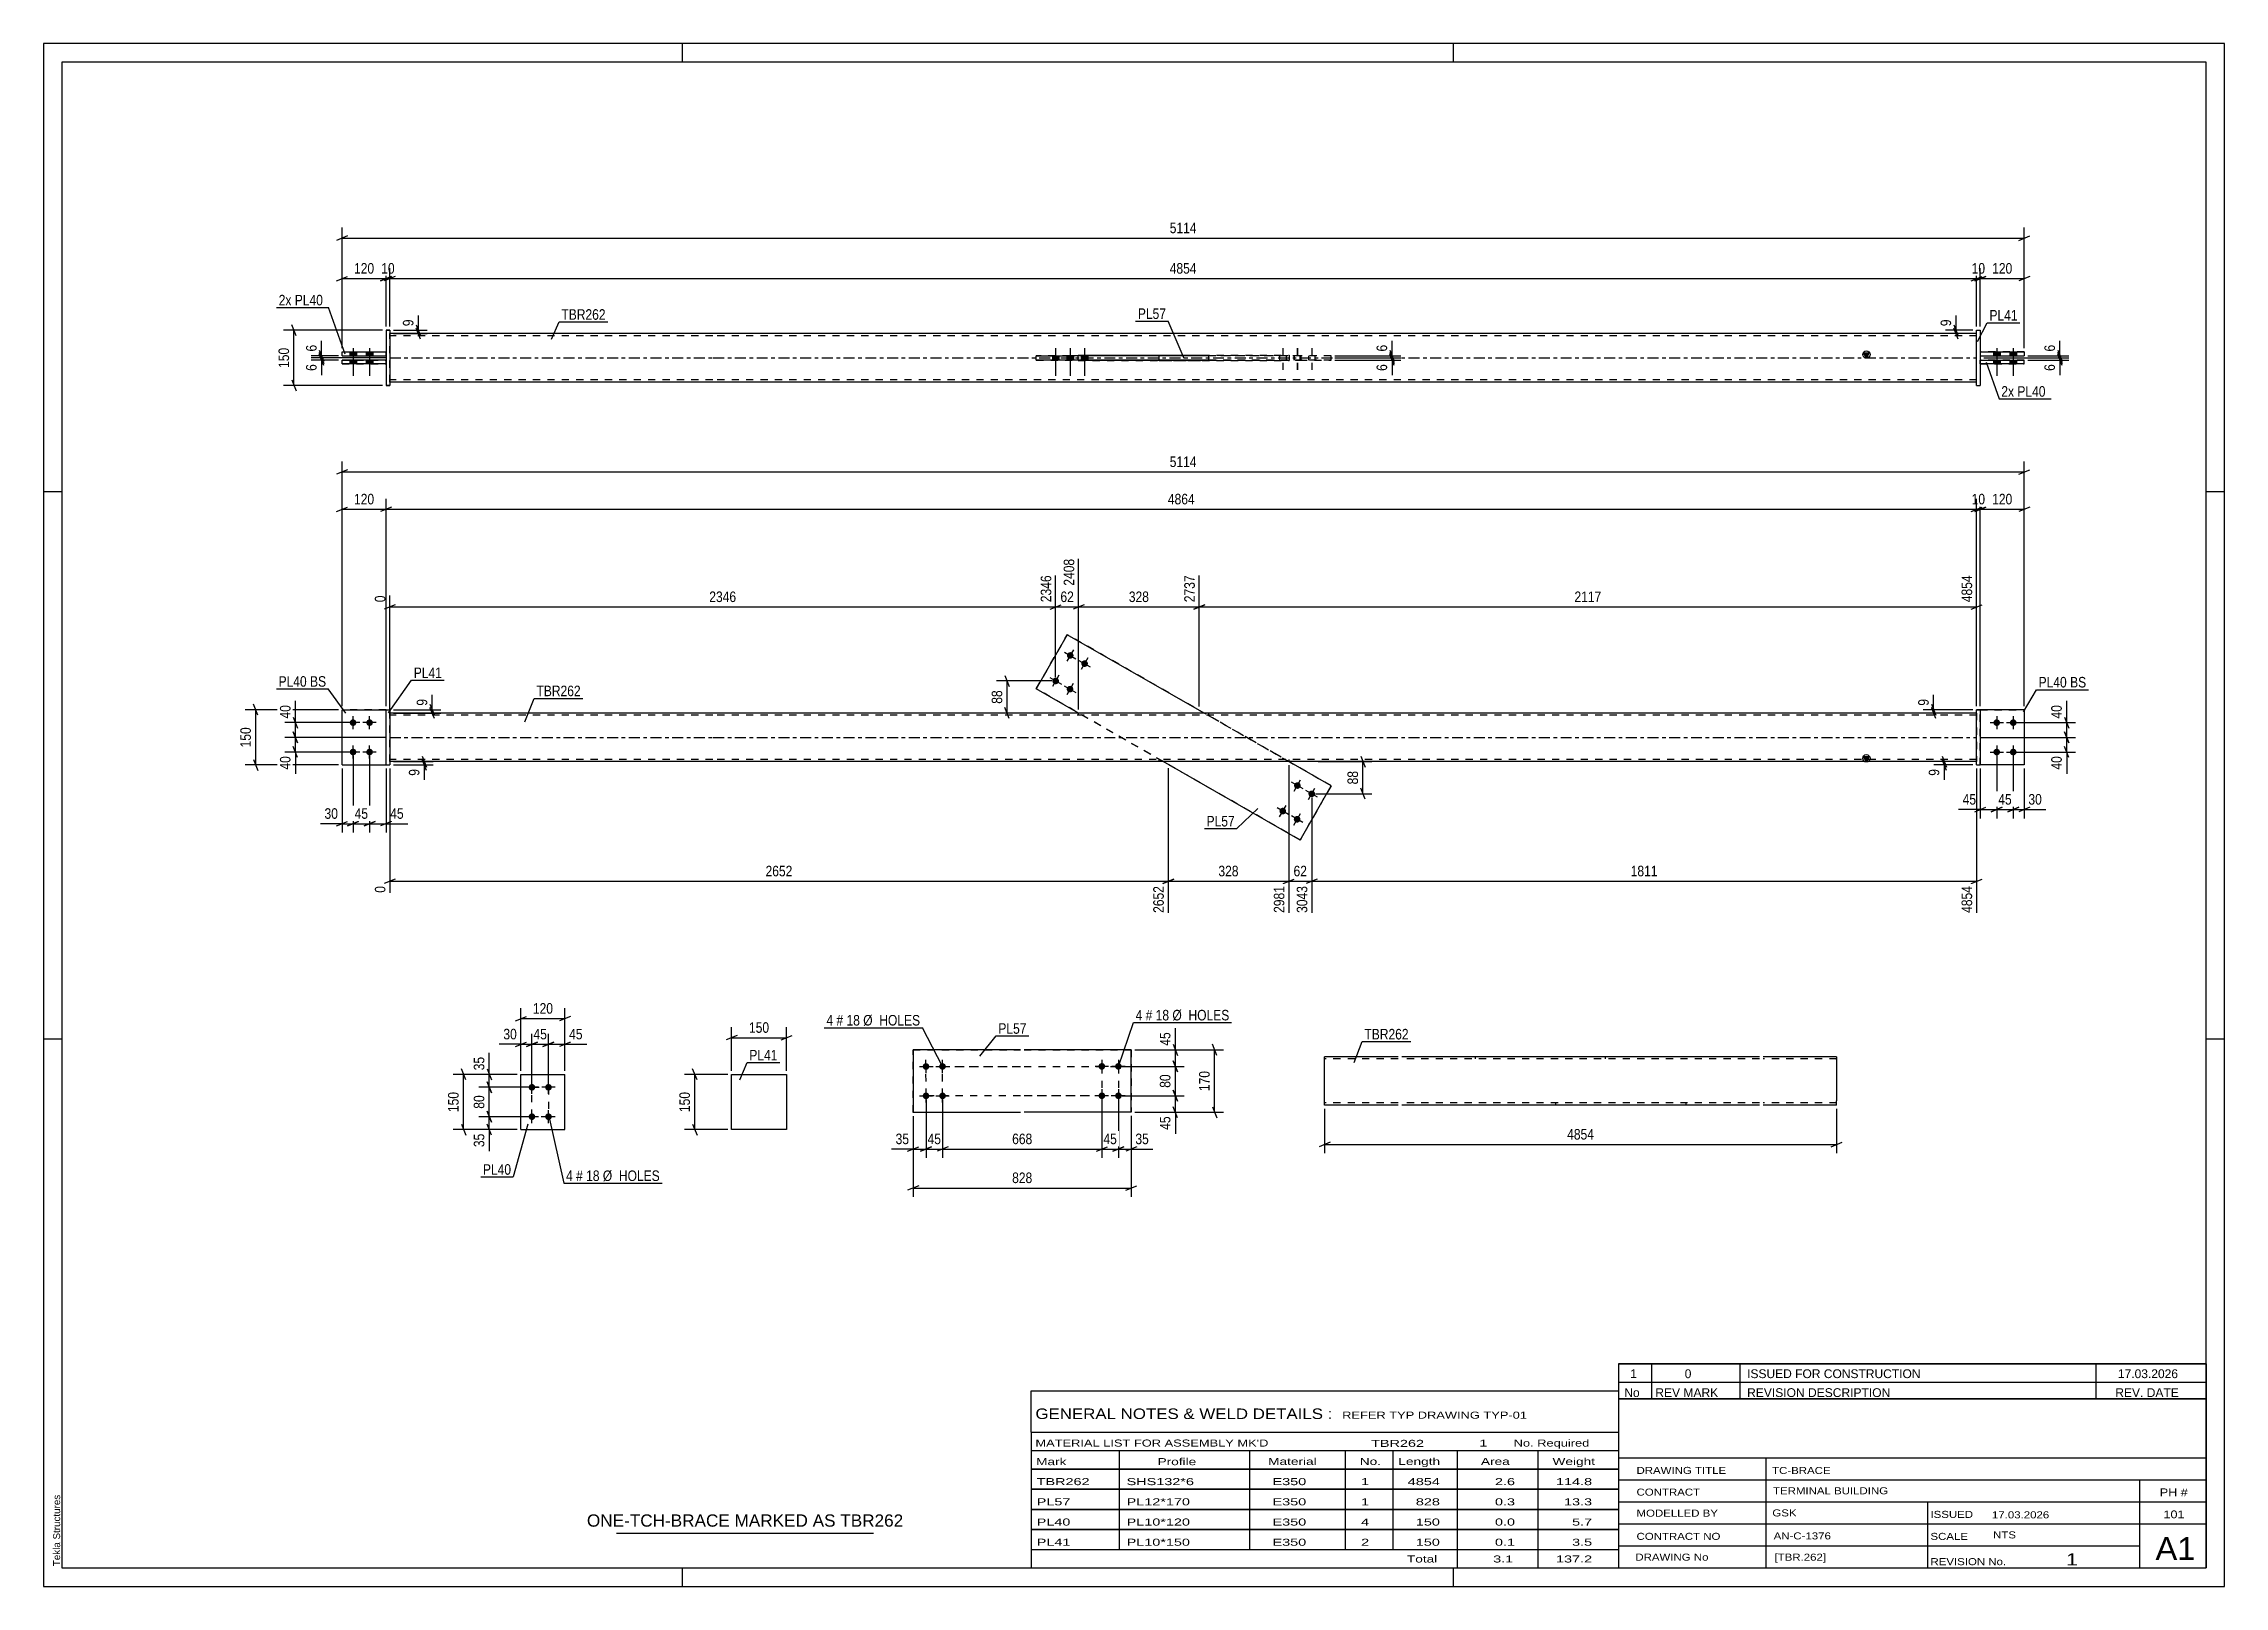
# Model space of a CAD drawing. Header units: millimetres. Extents: x 0 to 594, y 0 to 420.
import ezdxf

# ---------------------------------------------------------------- set-up
doc = ezdxf.new("R2010")
doc.units = ezdxf.units.MM
doc.linetypes.add('DXK_LINE_DOT2', pattern=[3.9198, 1.9599, -1.9599])
doc.linetypes.add('DXK_LINE_DOT3', pattern=[5.9187, 2.979, -0.9799, 0.9799, -0.9799])
doc.styles.add('Arial', font='ARIAL.TTF', dxfattribs={"height": 0.2})
doc.styles.add('Arial Narrow', font='ARIALN.TTF', dxfattribs={"height": 0.2})

# ---------------------------------------------------------------- blocks, each defined once
blk = doc.blocks.new('Unknown-581559839-1128')
at = {"color": 5, "linetype": 'Continuous'}
for p, q in [((594, 420), (0, 420)), ((0, 420), (0, 0)), ((174, 415), (174, 420)), ((384, 415), (384, 420)), ((594, 0), (594, 420)), ((589, 415), (5, 415)), ((5, 415), (5, 5)), ((589, 5), (589, 415)), ((5, 298), (0, 298)), ((594, 298), (589, 298)), ((5, 149), (0, 149)), ((594, 149), (589, 149)), ((0, 0), (594, 0)), ((5, 5), (589, 5)), ((174, 0), (174, 5)), ((384, 0), (384, 5))]:
    blk.add_line(p, q, dxfattribs=at)
at = {"color": 174, "linetype": 'Continuous', "style": 'Arial'}
blk.add_text('Tekla Structures', height=1.9102, rotation=90, dxfattribs=at).set_placement((4.5, 5.5))
blk = doc.blocks.new('Part-581559839-1360 - 1344')
at = {"color": 2, "linetype": 'Continuous'}
for p, q in [((266.05, 146.05), (236.84, 146.04)), ((236.84, 146.04), (236.84, 146.04)), ((236.84, 146.04), (236.85, 129.04)), ((296.24, 146.07), (267.05, 146.06)), ((296.24, 146.07), (296.24, 146.07)), ((296.25, 129.07), (296.24, 146.07)), ((266.05, 129.05), (236.85, 129.04)), ((236.85, 129.04), (236.85, 129.04)), ((296.25, 129.07), (267.05, 129.06)), ((296.25, 129.07), (296.25, 129.07))]:
    blk.add_line(p, q, dxfattribs=at)
at = {"color": 7, "linetype": 'DXK_LINE_DOT2'}
for p, q in [((236.84, 146.04), (266.05, 146.05)), ((236.85, 129.04), (236.84, 146.04)), ((267.05, 146.06), (296.24, 146.07)), ((296.24, 146.07), (296.25, 129.07)), ((266.05, 129.05), (236.85, 129.04)), ((296.25, 129.07), (267.05, 129.06))]:
    blk.add_line(p, q, dxfattribs=at)
blk = doc.blocks.new('Bolt-581559839-1393 - 1344')
at = {"linetype": 'Continuous'}
for points in [[(288.69, 142.35), (288.84, 142.24), (288.97, 142.1), (289.07, 141.94), (289.12, 141.76), (289.15, 141.57), (289.13, 141.38), (289.07, 141.2), (288.98, 141.04), (288.85, 140.9), (288.7, 140.79), (288.53, 140.71), (288.34, 140.67), (288.15, 140.67), (287.97, 140.71), (287.8, 140.79), (287.65, 140.9), (287.52, 141.03), (287.42, 141.2), (287.37, 141.38), (287.35, 141.56), (287.36, 141.75), (287.42, 141.93), (287.52, 142.09), (287.64, 142.23), (287.79, 142.34), (287.96, 142.42), (288.15, 142.46), (288.34, 142.46), (288.52, 142.42)], [(293.19, 142.35), (293.34, 142.24), (293.47, 142.1), (293.57, 141.94), (293.62, 141.76), (293.65, 141.57), (293.63, 141.38), (293.57, 141.21), (293.48, 141.04), (293.35, 140.9), (293.2, 140.79), (293.03, 140.71), (292.84, 140.67), (292.65, 140.67), (292.47, 140.71), (292.3, 140.79), (292.15, 140.9), (292.02, 141.04), (291.92, 141.2), (291.87, 141.38), (291.85, 141.57), (291.86, 141.75), (291.92, 141.93), (292.02, 142.09), (292.14, 142.24), (292.29, 142.35), (292.46, 142.42), (292.65, 142.46), (292.84, 142.46), (293.02, 142.43)], [(288.7, 134.35), (288.85, 134.24), (288.97, 134.1), (289.07, 133.94), (289.13, 133.76), (289.15, 133.57), (289.13, 133.38), (289.07, 133.2), (288.98, 133.04), (288.85, 132.9), (288.7, 132.79), (288.53, 132.71), (288.35, 132.67), (288.16, 132.67), (287.97, 132.71), (287.8, 132.79), (287.65, 132.9), (287.52, 133.03), (287.43, 133.2), (287.37, 133.38), (287.35, 133.56), (287.37, 133.75), (287.43, 133.93), (287.52, 134.09), (287.64, 134.23), (287.8, 134.34), (287.97, 134.42), (288.15, 134.46), (288.34, 134.46), (288.52, 134.42)], [(293.2, 134.35), (293.35, 134.24), (293.47, 134.1), (293.57, 133.94), (293.63, 133.76), (293.65, 133.57), (293.63, 133.38), (293.57, 133.21), (293.48, 133.04), (293.35, 132.9), (293.2, 132.79), (293.03, 132.71), (292.85, 132.67), (292.66, 132.67), (292.47, 132.71), (292.3, 132.79), (292.15, 132.9), (292.02, 133.04), (291.93, 133.2), (291.87, 133.38), (291.85, 133.57), (291.87, 133.75), (291.93, 133.93), (292.02, 134.09), (292.14, 134.24), (292.3, 134.35), (292.47, 134.42), (292.65, 134.46), (292.84, 134.46), (293.02, 134.43)]]:
    blk.add_hatch(color=1, dxfattribs=at).paths.add_polyline_path(points)
at = {"color": 1, "linetype": 'Continuous'}
for p, q in [((288.24, 143.37), (288.25, 139.77)), ((292.74, 143.37), (292.75, 139.77)), ((290.05, 141.57), (286.45, 141.57)), ((294.55, 141.57), (290.95, 141.57)), ((290.05, 133.57), (286.45, 133.57)), ((288.25, 135.37), (288.25, 131.77)), ((294.55, 133.57), (290.95, 133.57)), ((292.75, 135.37), (292.75, 131.77))]:
    blk.add_line(p, q, dxfattribs=at)
blk = doc.blocks.new('Bolt-581559839-1398 - 1344')
at = {"linetype": 'Continuous'}
for points in [[(240.79, 142.32), (240.94, 142.21), (241.07, 142.07), (241.17, 141.91), (241.22, 141.73), (241.24, 141.54), (241.23, 141.35), (241.17, 141.17), (241.07, 141.01), (240.95, 140.87), (240.8, 140.76), (240.63, 140.68), (240.44, 140.64), (240.25, 140.64), (240.07, 140.68), (239.9, 140.76), (239.75, 140.87), (239.62, 141.01), (239.52, 141.17), (239.47, 141.35), (239.44, 141.53), (239.46, 141.72), (239.52, 141.9), (239.61, 142.06), (239.74, 142.2), (239.89, 142.31), (240.06, 142.39), (240.25, 142.43), (240.44, 142.43), (240.62, 142.39)], [(245.29, 142.32), (245.44, 142.21), (245.57, 142.07), (245.67, 141.91), (245.72, 141.73), (245.74, 141.54), (245.73, 141.36), (245.67, 141.18), (245.57, 141.01), (245.45, 140.87), (245.3, 140.76), (245.13, 140.68), (244.94, 140.64), (244.75, 140.64), (244.57, 140.68), (244.4, 140.76), (244.25, 140.87), (244.12, 141.01), (244.02, 141.17), (243.97, 141.35), (243.94, 141.54), (243.96, 141.72), (244.02, 141.9), (244.11, 142.07), (244.24, 142.21), (244.39, 142.32), (244.56, 142.39), (244.75, 142.43), (244.94, 142.43), (245.12, 142.4)], [(240.8, 134.32), (240.95, 134.21), (241.07, 134.07), (241.17, 133.91), (241.23, 133.73), (241.25, 133.54), (241.23, 133.35), (241.17, 133.17), (241.08, 133.01), (240.95, 132.87), (240.8, 132.76), (240.63, 132.68), (240.45, 132.64), (240.26, 132.64), (240.07, 132.68), (239.9, 132.76), (239.75, 132.87), (239.62, 133.01), (239.53, 133.17), (239.47, 133.35), (239.45, 133.53), (239.47, 133.72), (239.52, 133.9), (239.62, 134.06), (239.74, 134.2), (239.9, 134.31), (240.07, 134.39), (240.25, 134.43), (240.44, 134.43), (240.62, 134.39)], [(245.3, 134.32), (245.45, 134.21), (245.57, 134.07), (245.67, 133.91), (245.73, 133.73), (245.75, 133.54), (245.73, 133.36), (245.67, 133.18), (245.58, 133.01), (245.45, 132.87), (245.3, 132.76), (245.13, 132.68), (244.95, 132.64), (244.76, 132.64), (244.57, 132.68), (244.4, 132.76), (244.25, 132.87), (244.12, 133.01), (244.03, 133.17), (243.97, 133.35), (243.95, 133.54), (243.97, 133.72), (244.02, 133.9), (244.12, 134.07), (244.24, 134.21), (244.4, 134.32), (244.57, 134.39), (244.75, 134.43), (244.94, 134.43), (245.12, 134.4)]]:
    blk.add_hatch(color=1, dxfattribs=at).paths.add_polyline_path(points)
at = {"color": 1, "linetype": 'Continuous'}
for p, q in [((240.35, 139.74), (240.34, 143.34)), ((244.85, 139.74), (244.84, 143.34)), ((238.54, 141.54), (242.14, 141.54)), ((243.04, 141.54), (246.64, 141.54)), ((238.55, 133.54), (242.15, 133.54)), ((240.35, 131.74), (240.35, 135.34)), ((243.05, 133.54), (246.65, 133.54)), ((244.85, 131.74), (244.85, 135.34))]:
    blk.add_line(p, q, dxfattribs=at)
blk = doc.blocks.new('Part-581559839-1555 - 1539')
at = {"color": 2, "linetype": 'Continuous'}
for p, q in [((130.01, 124.36), (130.01, 139.36)), ((130.01, 139.36), (142.01, 139.36)), ((142.01, 124.36), (142.01, 139.36)), ((130.01, 124.36), (130.01, 124.36)), ((130.01, 124.36), (142.01, 124.36)), ((142.01, 124.36), (142.01, 124.36))]:
    blk.add_line(p, q, dxfattribs=at)
at = {"color": 7, "linetype": 'DXK_LINE_DOT2'}
for p, q in [((130.01, 139.36), (142.01, 139.36)), ((130.01, 124.36), (130.01, 124.36)), ((130.01, 124.36), (142.01, 124.36)), ((142.01, 124.36), (142.01, 124.36))]:
    blk.add_line(p, q, dxfattribs=at)
blk = doc.blocks.new('Bolt-581559839-1560 - 1539')
at = {"linetype": 'Continuous'}
for points in [[(133.01, 134.96), (132.82, 134.98), (132.64, 135.04), (132.48, 135.14), (132.34, 135.26), (132.23, 135.41), (132.15, 135.59), (132.11, 135.77), (132.11, 135.96), (132.15, 136.14), (132.23, 136.31), (132.34, 136.47), (132.48, 136.59), (132.64, 136.69), (132.82, 136.75), (133.01, 136.76), (133.2, 136.75), (133.38, 136.69), (133.54, 136.59), (133.68, 136.47), (133.79, 136.31), (133.87, 136.14), (133.91, 135.96), (133.91, 135.77), (133.87, 135.59), (133.79, 135.41), (133.68, 135.26), (133.54, 135.14), (133.38, 135.04), (133.2, 134.98)], [(137.51, 134.96), (137.32, 134.98), (137.14, 135.04), (136.98, 135.14), (136.84, 135.26), (136.73, 135.41), (136.65, 135.59), (136.61, 135.77), (136.61, 135.96), (136.65, 136.14), (136.73, 136.31), (136.84, 136.47), (136.98, 136.59), (137.14, 136.69), (137.32, 136.75), (137.51, 136.76), (137.7, 136.75), (137.88, 136.69), (138.04, 136.59), (138.18, 136.47), (138.29, 136.31), (138.37, 136.14), (138.41, 135.96), (138.41, 135.77), (138.37, 135.59), (138.29, 135.41), (138.18, 135.26), (138.04, 135.14), (137.88, 135.04), (137.7, 134.98)], [(133.01, 126.96), (132.82, 126.98), (132.64, 127.04), (132.48, 127.14), (132.34, 127.26), (132.23, 127.41), (132.15, 127.59), (132.11, 127.77), (132.11, 127.96), (132.15, 128.14), (132.23, 128.31), (132.34, 128.47), (132.48, 128.59), (132.64, 128.69), (132.82, 128.75), (133.01, 128.76), (133.2, 128.75), (133.38, 128.69), (133.54, 128.59), (133.68, 128.47), (133.79, 128.31), (133.87, 128.14), (133.91, 127.96), (133.91, 127.77), (133.87, 127.59), (133.79, 127.41), (133.68, 127.26), (133.54, 127.14), (133.38, 127.04), (133.2, 126.98)], [(137.51, 126.96), (137.32, 126.98), (137.14, 127.04), (136.98, 127.14), (136.84, 127.26), (136.73, 127.41), (136.65, 127.59), (136.61, 127.77), (136.61, 127.96), (136.65, 128.14), (136.73, 128.31), (136.84, 128.47), (136.98, 128.59), (137.14, 128.69), (137.32, 128.75), (137.51, 128.76), (137.7, 128.75), (137.88, 128.69), (138.04, 128.59), (138.18, 128.47), (138.29, 128.31), (138.37, 128.14), (138.41, 127.96), (138.41, 127.77), (138.37, 127.59), (138.29, 127.41), (138.18, 127.26), (138.04, 127.14), (137.88, 127.04), (137.7, 126.98)]]:
    blk.add_hatch(color=1, dxfattribs=at).paths.add_polyline_path(points)
at = {"color": 1, "linetype": 'Continuous'}
for p, q in [((133.01, 134.06), (133.01, 137.66)), ((137.51, 134.06), (137.51, 137.66)), ((134.81, 135.86), (131.21, 135.86)), ((139.31, 135.86), (135.71, 135.86)), ((134.81, 127.86), (131.21, 127.86)), ((133.01, 126.06), (133.01, 129.66)), ((139.31, 127.86), (135.71, 127.86)), ((137.51, 126.06), (137.51, 129.66))]:
    blk.add_line(p, q, dxfattribs=at)
blk = doc.blocks.new('Part-581559839-1918 - 1907')
at = {"color": 2, "linetype": 'Continuous'}
for p, q in [((278.84, 259.09), (270.39, 244.34)), ((278.84, 259.09), (278.84, 259.09)), ((316.11, 237.74), (278.84, 259.09)), ((281.91, 237.74), (270.39, 244.34)), ((270.39, 244.34), (270.39, 244.34)), ((342.23, 203.19), (304.95, 224.54)), ((350.68, 217.94), (339.15, 224.54)), ((342.23, 203.19), (350.68, 217.94)), ((350.68, 217.94), (350.68, 217.94)), ((342.23, 203.19), (342.23, 203.19))]:
    blk.add_line(p, q, dxfattribs=at)
at = {"color": 7, "linetype": 'DXK_LINE_DOT2'}
for p, q in [((270.39, 244.34), (278.84, 259.09)), ((350.68, 217.94), (278.84, 259.09)), ((342.23, 203.19), (270.39, 244.34)), ((304.95, 224.54), (281.91, 237.74)), ((339.15, 224.54), (316.11, 237.74)), ((350.68, 217.94), (342.23, 203.19))]:
    blk.add_line(p, q, dxfattribs=at)
blk = doc.blocks.new('Bolt-581559839-1910 - 1907')
at = {"linetype": 'Continuous'}
for points in [[(341.5, 218.91), (341.68, 218.89), (341.86, 218.83), (342.03, 218.74), (342.17, 218.61), (342.28, 218.46), (342.35, 218.29), (342.39, 218.1), (342.39, 217.92), (342.35, 217.73), (342.28, 217.56), (342.17, 217.41), (342.03, 217.28), (341.86, 217.19), (341.68, 217.13), (341.5, 217.11), (341.31, 217.13), (341.13, 217.19), (340.97, 217.28), (340.83, 217.41), (340.72, 217.56), (340.64, 217.73), (340.6, 217.92), (340.6, 218.1), (340.64, 218.29), (340.72, 218.46), (340.83, 218.61), (340.97, 218.74), (341.13, 218.83), (341.31, 218.89)], [(345.4, 216.67), (345.59, 216.65), (345.77, 216.59), (345.93, 216.5), (346.07, 216.37), (346.18, 216.22), (346.26, 216.05), (346.3, 215.87), (346.3, 215.68), (346.26, 215.49), (346.18, 215.32), (346.07, 215.17), (345.93, 215.04), (345.77, 214.95), (345.59, 214.89), (345.4, 214.87), (345.22, 214.89), (345.04, 214.95), (344.87, 215.04), (344.73, 215.17), (344.62, 215.32), (344.55, 215.49), (344.51, 215.68), (344.51, 215.87), (344.55, 216.05), (344.62, 216.22), (344.73, 216.37), (344.87, 216.5), (345.04, 216.59), (345.22, 216.65)], [(337.52, 211.97), (337.71, 211.95), (337.89, 211.89), (338.05, 211.8), (338.19, 211.67), (338.3, 211.52), (338.38, 211.35), (338.42, 211.16), (338.42, 210.97), (338.38, 210.79), (338.3, 210.62), (338.19, 210.47), (338.05, 210.34), (337.89, 210.25), (337.71, 210.19), (337.52, 210.17), (337.33, 210.19), (337.16, 210.25), (336.99, 210.34), (336.85, 210.47), (336.74, 210.62), (336.67, 210.79), (336.63, 210.97), (336.63, 211.16), (336.67, 211.35), (336.74, 211.52), (336.85, 211.67), (336.99, 211.8), (337.16, 211.89), (337.33, 211.95)], [(341.43, 209.73), (341.61, 209.71), (341.79, 209.65), (341.95, 209.56), (342.09, 209.43), (342.21, 209.28), (342.28, 209.11), (342.32, 208.93), (342.32, 208.74), (342.28, 208.55), (342.21, 208.38), (342.09, 208.23), (341.95, 208.1), (341.79, 208.01), (341.61, 207.95), (341.43, 207.93), (341.24, 207.95), (341.06, 208.01), (340.9, 208.1), (340.76, 208.23), (340.65, 208.38), (340.57, 208.55), (340.53, 208.74), (340.53, 208.93), (340.57, 209.11), (340.65, 209.28), (340.76, 209.43), (340.9, 209.56), (341.06, 209.65), (341.24, 209.71)]]:
    blk.add_hatch(color=1, dxfattribs=at).paths.add_polyline_path(points)
at = {"color": 1, "linetype": 'Continuous'}
for p, q in [((343.06, 217.11), (339.94, 218.9)), ((340.6, 216.45), (342.39, 219.57)), ((346.96, 214.88), (343.84, 216.67)), ((344.51, 214.21), (346.3, 217.33)), ((339.08, 210.17), (335.96, 211.96)), ((336.63, 209.51), (338.42, 212.63)), ((342.99, 207.94), (339.86, 209.73)), ((340.53, 207.27), (342.32, 210.39))]:
    blk.add_line(p, q, dxfattribs=at)
blk = doc.blocks.new('Bolt-581559839-1911 - 1907')
at = {"linetype": 'Continuous'}
for points in [[(279.64, 254.34), (279.83, 254.32), (280, 254.27), (280.17, 254.17), (280.31, 254.05), (280.42, 253.89), (280.49, 253.72), (280.53, 253.54), (280.53, 253.35), (280.49, 253.17), (280.42, 252.99), (280.31, 252.84), (280.17, 252.72), (280, 252.62), (279.83, 252.56), (279.64, 252.54), (279.45, 252.56), (279.27, 252.62), (279.11, 252.72), (278.97, 252.84), (278.86, 252.99), (278.78, 253.17), (278.74, 253.35), (278.74, 253.54), (278.78, 253.72), (278.86, 253.89), (278.97, 254.05), (279.11, 254.17), (279.27, 254.27), (279.45, 254.32)], [(283.54, 252.11), (283.73, 252.09), (283.91, 252.03), (284.07, 251.94), (284.21, 251.81), (284.32, 251.66), (284.4, 251.49), (284.44, 251.3), (284.44, 251.11), (284.4, 250.93), (284.32, 250.76), (284.21, 250.61), (284.07, 250.48), (283.91, 250.39), (283.73, 250.33), (283.54, 250.31), (283.36, 250.33), (283.18, 250.39), (283.01, 250.48), (282.87, 250.61), (282.76, 250.76), (282.69, 250.93), (282.65, 251.11), (282.65, 251.3), (282.69, 251.49), (282.76, 251.66), (282.87, 251.81), (283.01, 251.94), (283.18, 252.03), (283.36, 252.09)], [(275.66, 247.4), (275.85, 247.38), (276.03, 247.32), (276.19, 247.23), (276.33, 247.1), (276.44, 246.95), (276.52, 246.78), (276.56, 246.6), (276.56, 246.41), (276.52, 246.22), (276.44, 246.05), (276.33, 245.9), (276.19, 245.77), (276.03, 245.68), (275.85, 245.62), (275.66, 245.6), (275.47, 245.62), (275.3, 245.68), (275.13, 245.77), (274.99, 245.9), (274.88, 246.05), (274.81, 246.22), (274.77, 246.41), (274.77, 246.6), (274.81, 246.78), (274.88, 246.95), (274.99, 247.1), (275.13, 247.23), (275.3, 247.32), (275.47, 247.38)], [(279.57, 245.17), (279.75, 245.15), (279.93, 245.09), (280.1, 244.99), (280.24, 244.87), (280.35, 244.72), (280.42, 244.54), (280.46, 244.36), (280.46, 244.17), (280.42, 243.99), (280.35, 243.82), (280.24, 243.66), (280.1, 243.54), (279.93, 243.44), (279.75, 243.39), (279.57, 243.37), (279.38, 243.39), (279.2, 243.44), (279.04, 243.54), (278.9, 243.66), (278.79, 243.82), (278.71, 243.99), (278.67, 244.17), (278.67, 244.36), (278.71, 244.54), (278.79, 244.72), (278.9, 244.87), (279.04, 244.99), (279.2, 245.09), (279.38, 245.15)]]:
    blk.add_hatch(color=1, dxfattribs=at).paths.add_polyline_path(points)
at = {"color": 1, "linetype": 'Continuous'}
for p, q in [((278.08, 254.34), (281.2, 252.55)), ((280.53, 255.01), (278.74, 251.88)), ((281.98, 252.1), (285.1, 250.31)), ((284.44, 252.77), (282.65, 249.65)), ((274.1, 247.4), (277.22, 245.61)), ((276.56, 248.06), (274.77, 244.94)), ((278, 245.16), (281.13, 243.37)), ((280.46, 245.83), (278.67, 242.7))]:
    blk.add_line(p, q, dxfattribs=at)
blk = doc.blocks.new('Bolt-581559839-1912 - 1907')
at = {"linetype": 'Continuous'}
for points in [[(84.29, 236.04), (84.48, 236.02), (84.65, 235.96), (84.82, 235.87), (84.96, 235.74), (85.07, 235.59), (85.14, 235.42), (85.18, 235.23), (85.18, 235.04), (85.14, 234.86), (85.07, 234.69), (84.96, 234.54), (84.82, 234.41), (84.65, 234.32), (84.48, 234.26), (84.29, 234.24), (84.1, 234.26), (83.92, 234.32), (83.76, 234.41), (83.62, 234.54), (83.51, 234.69), (83.43, 234.86), (83.39, 235.04), (83.39, 235.23), (83.43, 235.42), (83.51, 235.59), (83.62, 235.74), (83.76, 235.87), (83.92, 235.96), (84.1, 236.02)], [(88.79, 236.04), (88.98, 236.02), (89.15, 235.96), (89.32, 235.87), (89.46, 235.74), (89.57, 235.59), (89.64, 235.42), (89.68, 235.23), (89.68, 235.04), (89.64, 234.86), (89.57, 234.69), (89.46, 234.54), (89.32, 234.41), (89.15, 234.32), (88.98, 234.26), (88.79, 234.24), (88.6, 234.26), (88.42, 234.32), (88.26, 234.41), (88.12, 234.54), (88.01, 234.69), (87.93, 234.86), (87.89, 235.04), (87.89, 235.23), (87.93, 235.42), (88.01, 235.59), (88.12, 235.74), (88.26, 235.87), (88.42, 235.96), (88.6, 236.02)], [(84.29, 228.04), (84.48, 228.02), (84.65, 227.96), (84.82, 227.87), (84.96, 227.74), (85.07, 227.59), (85.14, 227.42), (85.18, 227.23), (85.18, 227.04), (85.14, 226.86), (85.07, 226.69), (84.96, 226.54), (84.82, 226.41), (84.65, 226.32), (84.48, 226.26), (84.29, 226.24), (84.1, 226.26), (83.92, 226.32), (83.76, 226.41), (83.62, 226.54), (83.51, 226.69), (83.43, 226.86), (83.39, 227.04), (83.39, 227.23), (83.43, 227.42), (83.51, 227.59), (83.62, 227.74), (83.76, 227.87), (83.92, 227.96), (84.1, 228.02)], [(88.79, 228.04), (88.98, 228.02), (89.15, 227.96), (89.32, 227.87), (89.46, 227.74), (89.57, 227.59), (89.64, 227.42), (89.68, 227.23), (89.68, 227.04), (89.64, 226.86), (89.57, 226.69), (89.46, 226.54), (89.32, 226.41), (89.15, 226.32), (88.98, 226.26), (88.79, 226.24), (88.6, 226.26), (88.42, 226.32), (88.26, 226.41), (88.12, 226.54), (88.01, 226.69), (87.93, 226.86), (87.89, 227.04), (87.89, 227.23), (87.93, 227.42), (88.01, 227.59), (88.12, 227.74), (88.26, 227.87), (88.42, 227.96), (88.6, 228.02)]]:
    blk.add_hatch(color=1, dxfattribs=at).paths.add_polyline_path(points)
at = {"color": 1, "linetype": 'Continuous'}
for p, q in [((86.09, 235.14), (82.49, 235.14)), ((84.29, 233.34), (84.29, 236.94)), ((90.59, 235.14), (86.99, 235.14)), ((88.79, 233.34), (88.79, 236.94)), ((86.09, 227.14), (82.49, 227.14)), ((84.29, 225.34), (84.29, 228.94)), ((90.59, 227.14), (86.99, 227.14)), ((88.79, 225.34), (88.79, 228.94))]:
    blk.add_line(p, q, dxfattribs=at)
blk = doc.blocks.new('Bolt-581559839-1913 - 1907')
at = {"linetype": 'Continuous'}
for points in [[(531.99, 236.04), (532.18, 236.02), (532.36, 235.96), (532.52, 235.87), (532.66, 235.74), (532.77, 235.59), (532.85, 235.42), (532.89, 235.23), (532.89, 235.04), (532.85, 234.86), (532.77, 234.69), (532.66, 234.54), (532.52, 234.41), (532.36, 234.32), (532.18, 234.26), (531.99, 234.24), (531.8, 234.26), (531.62, 234.32), (531.46, 234.41), (531.32, 234.54), (531.21, 234.69), (531.13, 234.86), (531.1, 235.04), (531.1, 235.23), (531.13, 235.42), (531.21, 235.59), (531.32, 235.74), (531.46, 235.87), (531.62, 235.96), (531.8, 236.02)], [(536.49, 236.04), (536.68, 236.02), (536.86, 235.96), (537.02, 235.87), (537.16, 235.74), (537.27, 235.59), (537.35, 235.42), (537.39, 235.23), (537.39, 235.04), (537.35, 234.86), (537.27, 234.69), (537.16, 234.54), (537.02, 234.41), (536.86, 234.32), (536.68, 234.26), (536.49, 234.24), (536.3, 234.26), (536.12, 234.32), (535.96, 234.41), (535.82, 234.54), (535.71, 234.69), (535.63, 234.86), (535.6, 235.04), (535.6, 235.23), (535.63, 235.42), (535.71, 235.59), (535.82, 235.74), (535.96, 235.87), (536.12, 235.96), (536.3, 236.02)], [(531.99, 228.04), (532.18, 228.02), (532.36, 227.96), (532.52, 227.87), (532.66, 227.74), (532.77, 227.59), (532.85, 227.42), (532.89, 227.23), (532.89, 227.04), (532.85, 226.86), (532.77, 226.69), (532.66, 226.54), (532.52, 226.41), (532.36, 226.32), (532.18, 226.26), (531.99, 226.24), (531.8, 226.26), (531.62, 226.32), (531.46, 226.41), (531.32, 226.54), (531.21, 226.69), (531.13, 226.86), (531.1, 227.04), (531.1, 227.23), (531.13, 227.42), (531.21, 227.59), (531.32, 227.74), (531.46, 227.87), (531.62, 227.96), (531.8, 228.02)], [(536.49, 228.04), (536.68, 228.02), (536.86, 227.96), (537.02, 227.87), (537.16, 227.74), (537.27, 227.59), (537.35, 227.42), (537.39, 227.23), (537.39, 227.04), (537.35, 226.86), (537.27, 226.69), (537.16, 226.54), (537.02, 226.41), (536.86, 226.32), (536.68, 226.26), (536.49, 226.24), (536.3, 226.26), (536.12, 226.32), (535.96, 226.41), (535.82, 226.54), (535.71, 226.69), (535.63, 226.86), (535.6, 227.04), (535.6, 227.23), (535.63, 227.42), (535.71, 227.59), (535.82, 227.74), (535.96, 227.87), (536.12, 227.96), (536.3, 228.02)]]:
    blk.add_hatch(color=1, dxfattribs=at).paths.add_polyline_path(points)
at = {"color": 1, "linetype": 'Continuous'}
for p, q in [((530.19, 235.14), (533.79, 235.14)), ((531.99, 236.94), (531.99, 233.34)), ((534.69, 235.14), (538.29, 235.14)), ((536.49, 236.94), (536.49, 233.34)), ((530.19, 227.14), (533.79, 227.14)), ((531.99, 228.94), (531.99, 225.34)), ((534.69, 227.14), (538.29, 227.14)), ((536.49, 228.94), (536.49, 225.34))]:
    blk.add_line(p, q, dxfattribs=at)
blk = doc.blocks.new('Part-581559839-1923 - 1907')
at = {"color": 2, "linetype": 'Continuous'}
for p, q in [((93.29, 238.64), (94.29, 238.64)), ((93.29, 223.64), (93.29, 238.64)), ((94.29, 238.64), (94.29, 238.64)), ((94.29, 238.64), (94.29, 223.64)), ((93.29, 223.64), (94.29, 223.64))]:
    blk.add_line(p, q, dxfattribs=at)
at = {"color": 7, "linetype": 'DXK_LINE_DOT2'}
for p, q in [((93.29, 238.64), (94.29, 238.64)), ((93.29, 223.64), (94.29, 223.64))]:
    blk.add_line(p, q, dxfattribs=at)
blk = doc.blocks.new('Part-581559839-1928 - 1907')
at = {"color": 7, "linetype": 'DXK_LINE_DOT2'}
for p, q in [((81.29, 223.64), (81.29, 238.64)), ((81.29, 238.64), (93.29, 238.64)), ((93.29, 238.64), (81.29, 238.64)), ((93.29, 223.64), (93.29, 238.64)), ((81.29, 223.64), (81.29, 223.64)), ((81.29, 223.64), (93.29, 223.64)), ((81.29, 223.64), (93.29, 223.64)), ((93.29, 223.64), (93.29, 223.64))]:
    blk.add_line(p, q, dxfattribs=at)
blk = doc.blocks.new('Part-581559839-1933 - 1907')
at = {"color": 2, "linetype": 'Continuous'}
for p, q in [((81.29, 223.64), (81.29, 238.64)), ((81.29, 238.64), (93.29, 238.64)), ((81.29, 223.64), (81.29, 223.64)), ((81.29, 223.64), (93.29, 223.64))]:
    blk.add_line(p, q, dxfattribs=at)
at = {"color": 7, "linetype": 'DXK_LINE_DOT2'}
for p, q in [((93.29, 238.64), (81.29, 238.64)), ((93.29, 223.64), (93.29, 238.64)), ((81.29, 223.64), (93.29, 223.64)), ((93.29, 223.64), (93.29, 223.64))]:
    blk.add_line(p, q, dxfattribs=at)
blk = doc.blocks.new('Part-581559839-1943 - 1907')
at = {"linetype": 'Continuous'}
blk.add_hatch(color=2, dxfattribs=at).paths.add_polyline_path([(496.49, 224.54), (495.69, 225.94), (497.29, 225.94)])
at = {"color": 2, "linetype": 'Continuous'}
for p, q in [((182.29, 237.74), (94.29, 237.74)), ((526.49, 237.74), (182.39, 237.74)), ((496.49, 224.54), (495.69, 225.94)), ((495.69, 225.94), (497.29, 225.94)), ((497.29, 225.94), (496.49, 224.54)), ((182.29, 224.54), (94.29, 224.54)), ((526.49, 224.54), (182.39, 224.54))]:
    blk.add_line(p, q, dxfattribs=at)
at = {"color": 7, "linetype": 'DXK_LINE_DOT2'}
for p, q in [((94.29, 224.54), (94.29, 237.74)), ((281.81, 237.74), (281.81, 237.14)), ((317.26, 237.74), (317.26, 237.14)), ((526.49, 237.74), (526.49, 224.54)), ((182.29, 237.14), (94.29, 237.14)), ((526.49, 237.14), (182.39, 237.14)), ((182.29, 225.14), (94.29, 225.14)), ((526.49, 225.14), (182.39, 225.14)), ((303.81, 224.54), (303.81, 225.14)), ((339.25, 224.54), (339.25, 225.14))]:
    blk.add_line(p, q, dxfattribs=at)
at = {"color": 7, "linetype": 'DXK_LINE_DOT3'}
for p, q in [((94.29, 231.14), (182.29, 231.14)), ((182.39, 231.14), (526.49, 231.14))]:
    blk.add_line(p, q, dxfattribs=at)
at = {"color": 2, "linetype": 'Continuous'}
blk.add_circle((496.49, 225.44), 1, dxfattribs=at)
blk = doc.blocks.new('Part-581559839-1948 - 1907')
at = {"color": 2, "linetype": 'Continuous'}
for p, q in [((539.49, 238.64), (527.49, 238.64)), ((539.49, 238.64), (539.49, 238.64)), ((539.49, 238.64), (539.49, 223.64)), ((539.49, 223.64), (527.49, 223.64))]:
    blk.add_line(p, q, dxfattribs=at)
at = {"color": 7, "linetype": 'DXK_LINE_DOT2'}
for p, q in [((539.49, 238.64), (527.49, 238.64)), ((527.49, 238.64), (527.49, 238.64)), ((527.49, 223.64), (527.49, 238.64)), ((539.49, 238.64), (539.49, 238.64)), ((539.49, 223.64), (527.49, 223.64))]:
    blk.add_line(p, q, dxfattribs=at)
blk = doc.blocks.new('Part-581559839-1953 - 1907')
at = {"color": 7, "linetype": 'DXK_LINE_DOT2'}
for p, q in [((527.49, 238.64), (539.49, 238.64)), ((539.49, 238.64), (527.49, 238.64)), ((527.49, 238.64), (527.49, 238.64)), ((527.49, 223.64), (527.49, 238.64)), ((539.49, 238.64), (539.49, 238.64)), ((539.49, 238.64), (539.49, 223.64)), ((539.49, 223.64), (527.49, 223.64)), ((539.49, 223.64), (527.49, 223.64))]:
    blk.add_line(p, q, dxfattribs=at)
blk = doc.blocks.new('Part-581559839-1954 - 1907')
at = {"color": 2, "linetype": 'Continuous'}
for p, q in [((527.49, 238.64), (526.49, 238.64)), ((526.49, 223.64), (526.49, 238.64)), ((527.49, 238.64), (527.49, 223.64)), ((526.49, 223.64), (526.49, 223.64)), ((526.49, 223.64), (527.49, 223.64))]:
    blk.add_line(p, q, dxfattribs=at)
at = {"color": 7, "linetype": 'DXK_LINE_DOT2'}
for p, q in [((526.49, 238.64), (526.49, 238.64)), ((526.49, 238.64), (527.49, 238.64)), ((527.49, 238.64), (527.49, 238.64)), ((526.49, 223.64), (527.49, 223.64))]:
    blk.add_line(p, q, dxfattribs=at)
blk = doc.blocks.new('Bolt-581559839-2355 - 2348')
at = {"linetype": 'Continuous'}
for points in [[(83.39, 335.05), (85.19, 335.05), (85.19, 336.05), (83.39, 336.05)], [(83.39, 335.05), (85.19, 335.05), (85.19, 336.05), (83.39, 336.05)], [(83.39, 332.85), (85.19, 332.85), (85.19, 333.85), (83.39, 333.85)], [(83.39, 332.85), (85.19, 332.85), (85.19, 333.85), (83.39, 333.85)], [(87.89, 335.05), (89.69, 335.05), (89.69, 336.05), (87.89, 336.05)], [(87.89, 335.05), (89.69, 335.05), (89.69, 336.05), (87.89, 336.05)], [(87.89, 332.85), (89.69, 332.85), (89.69, 333.85), (87.89, 333.85)], [(87.89, 332.85), (89.69, 332.85), (89.69, 333.85), (87.89, 333.85)]]:
    blk.add_hatch(color=1, dxfattribs=at).paths.add_polyline_path(points)
at = {"color": 1, "linetype": 'Continuous'}
for p, q in [((83.39, 336.05), (83.39, 335.05)), ((83.39, 336.05), (83.39, 335.05)), ((83.39, 333.85), (83.39, 332.85)), ((83.39, 333.85), (83.39, 332.85)), ((84.29, 337.05), (84.29, 329.55)), ((84.29, 337.05), (84.29, 329.55)), ((85.19, 336.05), (85.19, 335.05)), ((85.19, 336.05), (85.19, 335.05)), ((85.19, 333.85), (85.19, 332.85)), ((85.19, 333.85), (85.19, 332.85)), ((87.89, 336.05), (87.89, 335.05)), ((87.89, 336.05), (87.89, 335.05)), ((87.89, 333.85), (87.89, 332.85)), ((87.89, 333.85), (87.89, 332.85)), ((88.79, 337.05), (88.79, 329.55)), ((88.79, 337.05), (88.79, 329.55)), ((89.69, 336.05), (89.69, 335.05)), ((89.69, 336.05), (89.69, 335.05)), ((89.69, 333.85), (89.69, 332.85)), ((89.69, 333.85), (89.69, 332.85))]:
    blk.add_line(p, q, dxfattribs=at)
blk = doc.blocks.new('Part-581559839-2362 - 2348')
at = {"color": 2, "linetype": 'Continuous'}
for p, q in [((81.29, 335.05), (81.29, 336.05)), ((81.29, 336.05), (93.29, 336.05)), ((81.29, 335.05), (81.29, 335.05)), ((81.29, 335.05), (93.29, 335.05)), ((93.29, 335.05), (93.29, 336.05)), ((93.29, 335.05), (93.29, 335.05))]:
    blk.add_line(p, q, dxfattribs=at)
at = {"color": 7, "linetype": 'DXK_LINE_DOT2'}
for p, q in [((81.29, 336.05), (81.29, 336.05)), ((81.29, 336.05), (93.29, 336.05)), ((81.29, 335.05), (93.29, 335.05)), ((93.29, 336.05), (93.29, 336.05))]:
    blk.add_line(p, q, dxfattribs=at)
blk = doc.blocks.new('Part-581559839-2354 - 2348')
at = {"color": 2, "linetype": 'Continuous'}
for p, q in [((270.39, 333.85), (270.39, 335.05)), ((270.39, 335.05), (278.84, 335.05)), ((278.84, 333.85), (270.39, 333.85)), ((278.84, 333.85), (278.84, 335.05)), ((317.26, 335.05), (278.84, 335.05)), ((317.26, 333.85), (278.84, 333.85))]:
    blk.add_line(p, q, dxfattribs=at)
at = {"color": 7, "linetype": 'DXK_LINE_DOT2'}
for p, q in [((342.23, 335.05), (270.39, 335.05)), ((270.39, 333.85), (342.23, 333.85)), ((350.68, 335.05), (317.26, 335.05)), ((350.68, 333.85), (317.26, 333.85)), ((342.23, 333.85), (342.23, 335.05)), ((350.68, 335.05), (342.23, 335.05)), ((342.23, 333.85), (350.68, 333.85)), ((350.68, 333.85), (350.68, 335.05))]:
    blk.add_line(p, q, dxfattribs=at)
blk = doc.blocks.new('Bolt-581559839-2356 - 2348')
at = {"linetype": 'Continuous'}
for points in [[(532.89, 336.05), (531.09, 336.05), (531.09, 335.05), (532.89, 335.05)], [(532.89, 336.05), (531.09, 336.05), (531.09, 335.05), (532.89, 335.05)], [(532.89, 333.85), (531.09, 333.85), (531.09, 332.85), (532.89, 332.85)], [(532.89, 333.85), (531.09, 333.85), (531.09, 332.85), (532.89, 332.85)], [(537.39, 336.05), (535.59, 336.05), (535.59, 335.05), (537.39, 335.05)], [(537.39, 336.05), (535.59, 336.05), (535.59, 335.05), (537.39, 335.05)], [(537.39, 333.85), (535.59, 333.85), (535.59, 332.85), (537.39, 332.85)], [(537.39, 333.85), (535.59, 333.85), (535.59, 332.85), (537.39, 332.85)]]:
    blk.add_hatch(color=1, dxfattribs=at).paths.add_polyline_path(points)
at = {"color": 1, "linetype": 'Continuous'}
for p, q in [((531.09, 336.05), (531.09, 335.05)), ((531.09, 336.05), (531.09, 335.05)), ((531.09, 333.85), (531.09, 332.85)), ((531.09, 333.85), (531.09, 332.85)), ((531.99, 337.05), (531.99, 329.55)), ((531.99, 337.05), (531.99, 329.55)), ((532.89, 336.05), (532.89, 335.05)), ((532.89, 336.05), (532.89, 335.05)), ((532.89, 333.85), (532.89, 332.85)), ((532.89, 333.85), (532.89, 332.85)), ((535.59, 336.05), (535.59, 335.05)), ((535.59, 336.05), (535.59, 335.05)), ((535.59, 333.85), (535.59, 332.85)), ((535.59, 333.85), (535.59, 332.85)), ((536.49, 337.05), (536.49, 329.55)), ((536.49, 337.05), (536.49, 329.55)), ((537.39, 336.05), (537.39, 335.05)), ((537.39, 336.05), (537.39, 335.05)), ((537.39, 333.85), (537.39, 332.85)), ((537.39, 333.85), (537.39, 332.85))]:
    blk.add_line(p, q, dxfattribs=at)
blk = doc.blocks.new('Part-581559839-2357 - 2348')
at = {"color": 2, "linetype": 'Continuous'}
for p, q in [((93.29, 341.95), (94.29, 341.95)), ((93.29, 341.95), (93.29, 326.95)), ((94.29, 341.95), (94.29, 341.95)), ((94.29, 341.95), (94.29, 326.95)), ((94.29, 326.95), (93.29, 326.95)), ((93.29, 326.95), (93.29, 326.95))]:
    blk.add_line(p, q, dxfattribs=at)
at = {"color": 7, "linetype": 'DXK_LINE_DOT2'}
for p, q in [((94.29, 341.95), (93.29, 341.95)), ((94.29, 341.95), (94.29, 341.95)), ((93.29, 326.95), (94.29, 326.95))]:
    blk.add_line(p, q, dxfattribs=at)
blk = doc.blocks.new('Part-581559839-2367 - 2348')
at = {"color": 2, "linetype": 'Continuous'}
for p, q in [((81.29, 332.85), (81.29, 333.85)), ((93.29, 333.85), (81.29, 333.85)), ((81.29, 332.85), (81.29, 332.85)), ((93.29, 332.85), (81.29, 332.85)), ((93.29, 332.85), (93.29, 333.85)), ((93.29, 332.85), (93.29, 332.85))]:
    blk.add_line(p, q, dxfattribs=at)
at = {"color": 7, "linetype": 'DXK_LINE_DOT2'}
for p, q in [((81.29, 333.85), (93.29, 333.85)), ((81.29, 332.85), (93.29, 332.85))]:
    blk.add_line(p, q, dxfattribs=at)
blk = doc.blocks.new('Part-581559839-2372 - 2348')
at = {"color": 2, "linetype": 'Continuous'}
for p, q in [((526.49, 341.95), (526.49, 341.95)), ((526.49, 326.95), (526.49, 341.95)), ((526.49, 341.95), (527.49, 341.95)), ((527.49, 341.95), (527.49, 341.95)), ((527.49, 341.95), (527.49, 326.95)), ((526.49, 326.95), (527.49, 326.95)), ((526.49, 326.95), (526.49, 326.95)), ((527.49, 326.95), (527.49, 326.95))]:
    blk.add_line(p, q, dxfattribs=at)
at = {"color": 7, "linetype": 'DXK_LINE_DOT2'}
for p, q in [((526.49, 341.95), (526.49, 341.95)), ((526.49, 341.95), (527.49, 341.95)), ((526.49, 326.95), (527.49, 326.95))]:
    blk.add_line(p, q, dxfattribs=at)
blk = doc.blocks.new('Part-581559839-2377 - 2348')
at = {"color": 2, "linetype": 'Continuous'}
for p, q in [((527.49, 336.05), (539.49, 336.05)), ((527.49, 336.05), (527.49, 335.05)), ((527.49, 335.05), (539.49, 335.05)), ((539.49, 336.05), (539.49, 335.05))]:
    blk.add_line(p, q, dxfattribs=at)
at = {"color": 7, "linetype": 'DXK_LINE_DOT2'}
for p, q in [((527.49, 336.05), (527.49, 336.05)), ((539.49, 336.05), (527.49, 336.05)), ((527.49, 335.05), (539.49, 335.05)), ((539.49, 336.05), (539.49, 336.05))]:
    blk.add_line(p, q, dxfattribs=at)
blk = doc.blocks.new('Part-581559839-2382 - 2348')
at = {"color": 2, "linetype": 'Continuous'}
for p, q in [((527.49, 333.85), (539.49, 333.85)), ((527.49, 332.85), (527.49, 333.85)), ((539.49, 332.85), (527.49, 332.85)), ((539.49, 332.85), (539.49, 333.85))]:
    blk.add_line(p, q, dxfattribs=at)
at = {"color": 7, "linetype": 'DXK_LINE_DOT2'}
for p, q in [((539.49, 333.85), (527.49, 333.85)), ((527.49, 332.85), (539.49, 332.85))]:
    blk.add_line(p, q, dxfattribs=at)
blk = doc.blocks.new('Part-581559839-2387 - 2348')
at = {"linetype": 'Continuous'}
blk.add_hatch(color=2, dxfattribs=at).paths.add_polyline_path([(496.49, 334.45), (495.69, 335.85), (497.29, 335.85)])
at = {"color": 2, "linetype": 'Continuous'}
for p, q in [((182.29, 341.05), (94.29, 341.05)), ((526.49, 341.05), (182.39, 341.05)), ((281.81, 335.15), (317.26, 335.15)), ((281.81, 335.05), (281.81, 335.15)), ((281.81, 333.85), (281.81, 333.75)), ((281.81, 333.75), (281.81, 333.75)), ((317.26, 333.75), (281.81, 333.75)), ((303.81, 335.15), (303.81, 335.05)), ((303.81, 333.75), (303.81, 333.85)), ((317.26, 335.15), (317.26, 333.75)), ((496.49, 334.45), (495.69, 335.85)), ((495.69, 335.85), (497.29, 335.85)), ((497.29, 335.85), (496.49, 334.45)), ((182.29, 327.85), (94.29, 327.85)), ((526.49, 327.85), (182.39, 327.85))]:
    blk.add_line(p, q, dxfattribs=at)
at = {"color": 7, "linetype": 'DXK_LINE_DOT2'}
for p, q in [((94.29, 327.85), (94.29, 341.05)), ((182.29, 340.45), (94.29, 340.45)), ((526.49, 340.45), (182.39, 340.45)), ((526.49, 327.85), (526.49, 341.05)), ((281.81, 335.15), (317.26, 335.15)), ((281.81, 333.75), (281.81, 335.05)), ((281.81, 333.75), (317.26, 333.75)), ((303.81, 335.15), (303.81, 335.15)), ((303.81, 335.15), (303.81, 335.15)), ((303.81, 335.15), (339.25, 335.15)), ((303.81, 335.15), (339.25, 335.15)), ((303.81, 333.75), (303.81, 335.05)), ((339.25, 333.75), (303.81, 333.75)), ((303.81, 333.75), (303.81, 333.75)), ((303.81, 333.75), (339.25, 333.75)), ((339.25, 335.15), (339.25, 333.75)), ((182.29, 328.45), (94.29, 328.45)), ((526.49, 328.45), (182.39, 328.45))]:
    blk.add_line(p, q, dxfattribs=at)
at = {"color": 7, "linetype": 'DXK_LINE_DOT3'}
for p, q in [((94.29, 334.45), (182.29, 334.45)), ((182.39, 334.45), (526.49, 334.45))]:
    blk.add_line(p, q, dxfattribs=at)
at = {"color": 2, "linetype": 'Continuous'}
blk.add_circle((496.49, 335.35), 1, dxfattribs=at)
blk = doc.blocks.new('Bolt-581559839-2393 - 2348')
at = {"linetype": 'Continuous'}
for points in [[(276.56, 335.05), (274.76, 335.05), (274.76, 333.85), (276.56, 333.85)], [(280.47, 335.05), (278.67, 335.05), (278.67, 333.85), (280.47, 333.85)], [(280.54, 335.05), (278.74, 335.05), (278.74, 333.85), (280.54, 333.85)], [(284.44, 335.05), (282.64, 335.05), (282.64, 333.85), (284.44, 333.85)]]:
    blk.add_hatch(color=1, dxfattribs=at).paths.add_polyline_path(points)
at = {"color": 1, "linetype": 'Continuous'}
for p, q in [((274.76, 335.05), (274.76, 333.85)), ((275.66, 337.05), (275.66, 329.55)), ((276.56, 335.05), (276.56, 333.85)), ((278.67, 335.05), (278.67, 333.85)), ((278.74, 335.05), (278.74, 333.85)), ((279.57, 337.05), (279.57, 329.55)), ((279.64, 337.05), (279.64, 329.55)), ((280.47, 335.05), (280.47, 333.85)), ((280.54, 335.05), (280.54, 333.85)), ((282.64, 335.05), (282.64, 333.85)), ((283.54, 337.05), (283.54, 329.55)), ((284.44, 335.05), (284.44, 333.85))]:
    blk.add_line(p, q, dxfattribs=at)
blk = doc.blocks.new('Bolt-581559839-2394 - 2348')
at = {"color": 1, "linetype": 'DXK_LINE_DOT2'}
for p, q in [((336.62, 335.05), (336.62, 333.85)), ((337.52, 337.05), (337.52, 329.55)), ((338.42, 335.05), (338.42, 333.85)), ((340.53, 335.05), (340.53, 333.85)), ((340.6, 335.05), (340.6, 333.85)), ((341.43, 337.05), (341.43, 329.55)), ((341.5, 337.05), (341.5, 329.55)), ((342.33, 335.05), (342.33, 333.85)), ((342.4, 335.05), (342.4, 333.85)), ((344.5, 335.05), (344.5, 333.85)), ((345.4, 337.05), (345.4, 329.55)), ((346.3, 335.05), (346.3, 333.85))]:
    blk.add_line(p, q, dxfattribs=at)
blk = doc.blocks.new('Part-581559839-1515 - 1499')
at = {"color": 2, "linetype": 'Continuous'}
for p, q in [((187.38, 139.36), (202.38, 139.36)), ((187.38, 124.36), (187.38, 139.36)), ((202.38, 139.36), (202.38, 124.36)), ((202.38, 124.36), (187.38, 124.36))]:
    blk.add_line(p, q, dxfattribs=at)
blk = doc.blocks.new('Part-581559839-1241 - 1223')
at = {"color": 2, "linetype": 'Continuous'}
for p, q in [((368.93, 144.2), (348.93, 144.2)), ((348.93, 131.09), (348.93, 144.2)), ((467.37, 144.2), (369.93, 144.2)), ((488.37, 144.2), (468.37, 144.2)), ((488.37, 144.2), (488.37, 132.2)), ((348.93, 131), (348.93, 131.09)), ((368.93, 131), (348.93, 131)), ((467.37, 131), (369.93, 131)), ((488.37, 131), (468.37, 131)), ((488.37, 131), (488.37, 132.2))]:
    blk.add_line(p, q, dxfattribs=at)
at = {"color": 7, "linetype": 'DXK_LINE_DOT2'}
for p, q in [((368.93, 143.6), (348.93, 143.6)), ((467.37, 143.6), (369.93, 143.6)), ((389.93, 144.2), (389.93, 143.6)), ((425.38, 144.2), (425.38, 143.6)), ((488.37, 143.6), (468.37, 143.6)), ((488.37, 143.6), (488.37, 143.55)), ((488.37, 143.55), (488.37, 143.6)), ((488.37, 143.45), (488.37, 143.55)), ((488.37, 143.55), (488.37, 143.45)), ((348.93, 131.6), (348.93, 131.64)), ((368.93, 131.6), (348.93, 131.6)), ((467.37, 131.6), (369.93, 131.6)), ((411.92, 131), (411.92, 131.6)), ((447.37, 131), (447.37, 131.6)), ((488.37, 131.6), (468.37, 131.6)), ((488.37, 131.64), (488.37, 131.97)), ((488.37, 131.6), (488.37, 131.64))]:
    blk.add_line(p, q, dxfattribs=at)
blk = doc.blocks.new('Rectangle-581559839-1475 - 1344')
at = {"color": 1, "linetype": 'DXK_LINE_DOT2'}
for p, q in [((240.34, 141.54), (266.05, 141.55)), ((240.35, 133.54), (240.34, 141.54)), ((267.05, 141.56), (292.75, 141.57)), ((292.75, 141.57), (292.75, 133.57)), ((266.05, 133.55), (240.35, 133.54)), ((292.75, 133.57), (267.05, 133.56))]:
    blk.add_line(p, q, dxfattribs=at)
blk = doc.blocks.new('Rectangle-581559839-1675 - 1539')
at = {"color": 1, "linetype": 'DXK_LINE_DOT2'}
blk.add_lwpolyline([(133.01, 135.86), (137.51, 135.86), (137.51, 127.86), (133.01, 127.86), (133.01, 135.86)], close=True, dxfattribs=at)
blk = doc.blocks.new('Rectangle-581559839-1486 - 1344')
at = {"color": 1, "linetype": 'DXK_LINE_DOT2'}
for p, q in [((244.84, 141.54), (266.05, 141.55)), ((244.85, 133.54), (244.84, 141.54)), ((267.05, 141.56), (288.25, 141.57)), ((288.25, 141.57), (288.25, 133.57)), ((266.05, 133.55), (244.85, 133.54)), ((288.25, 133.57), (267.05, 133.56))]:
    blk.add_line(p, q, dxfattribs=at)
blk = doc.blocks.new('StraightDimension-581559839-1424 - 1344')
at = {"color": 7, "linetype": 'Continuous'}
for p, q in [((240.35, 132.54), (240.35, 116.64)), ((244.85, 132.54), (244.85, 116.64)), ((238.85, 118.44), (241.85, 119.64)), ((240.35, 119.04), (244.85, 119.04)), ((246.35, 119.64), (243.35, 118.44))]:
    blk.add_line(p, q, dxfattribs=at)
at = {"color": 0}
blk.add_wipeout([(245.03, 119.79), (245.03, 123.99), (240.17, 123.99), (240.17, 119.79)], dxfattribs=at)
at = {"color": 3, "style": 'Arial Narrow'}
blk.add_text('45', height=2.863, dxfattribs=at).set_placement((240.77, 120.39))
blk = doc.blocks.new('StraightDimension-581559839-1453 - 1344')
at = {"color": 7, "linetype": 'Continuous'}
for p, q in [((293.75, 133.57), (310.66, 133.57)), ((307.66, 135.07), (308.86, 132.07)), ((308.26, 129.07), (308.26, 133.57)), ((297.25, 129.07), (310.66, 129.07)), ((308.86, 127.57), (307.66, 130.57))]:
    blk.add_line(p, q, dxfattribs=at)
at = {"color": 0}
blk.add_wipeout([(307.51, 128.54), (303.31, 128.54), (303.31, 123.69), (307.51, 123.69)], dxfattribs=at)
at = {"color": 7, "linetype": 'Continuous'}
blk.add_line((308.26, 129.07), (308.26, 123.16), dxfattribs=at)
blk.add_line((308.26, 129.07), (308.26, 123.16), dxfattribs=at)
at = {"color": 3, "style": 'Arial Narrow'}
blk.add_text('45', height=2.863, rotation=90.00021, dxfattribs=at).set_placement((306.91, 124.29))
blk = doc.blocks.new('StraightDimension-581559839-1401 - 1344')
at = {"color": 7, "linetype": 'Continuous'}
for p, q in [((292.75, 132.57), (292.75, 116.64)), ((296.25, 128.07), (296.25, 116.64)), ((291.25, 118.44), (294.25, 119.64)), ((292.75, 119.04), (296.25, 119.04)), ((297.75, 119.64), (294.75, 118.44))]:
    blk.add_line(p, q, dxfattribs=at)
at = {"color": 0}
blk.add_wipeout([(301.63, 119.79), (301.63, 123.99), (296.78, 123.99), (296.78, 119.79)], dxfattribs=at)
at = {"color": 7, "linetype": 'Continuous'}
blk.add_line((296.25, 119.04), (302.16, 119.04), dxfattribs=at)
blk.add_line((296.25, 119.04), (302.16, 119.04), dxfattribs=at)
at = {"color": 3, "style": 'Arial Narrow'}
blk.add_text('35', height=2.863, dxfattribs=at).set_placement((297.38, 120.39))
blk = doc.blocks.new('StraightDimension-581559839-1407 - 1344')
at = {"color": 7, "linetype": 'Continuous'}
for p, q in [((288.25, 132.57), (288.25, 116.64)), ((292.75, 132.57), (292.75, 116.64)), ((286.75, 118.44), (289.75, 119.64)), ((288.25, 119.04), (292.75, 119.04)), ((294.25, 119.64), (291.25, 118.44))]:
    blk.add_line(p, q, dxfattribs=at)
at = {"color": 0}
blk.add_wipeout([(292.93, 119.79), (292.93, 123.99), (288.07, 123.99), (288.07, 119.79)], dxfattribs=at)
at = {"color": 3, "style": 'Arial Narrow'}
blk.add_text('45', height=2.863, dxfattribs=at).set_placement((288.67, 120.39))
blk = doc.blocks.new('StraightDimension-581559839-1415 - 1344')
at = {"color": 7, "linetype": 'Continuous'}
for p, q in [((244.85, 132.54), (244.85, 116.64)), ((288.25, 132.57), (288.25, 116.64)), ((246.35, 119.64), (243.35, 118.44)), ((244.85, 119.04), (288.25, 119.04)), ((286.75, 118.44), (289.75, 119.64))]:
    blk.add_line(p, q, dxfattribs=at)
at = {"color": 0}
blk.add_wipeout([(269.89, 119.79), (269.89, 123.99), (263.21, 123.99), (263.21, 119.79)], dxfattribs=at)
at = {"color": 3, "style": 'Arial Narrow'}
blk.add_text('668', height=2.863, dxfattribs=at).set_placement((263.81, 120.39))
blk = doc.blocks.new('StraightDimension-581559839-1432 - 1344')
at = {"color": 7, "linetype": 'Continuous'}
for p, q in [((240.35, 132.54), (240.35, 116.64)), ((236.85, 128.04), (236.85, 116.64)), ((235.35, 118.44), (238.35, 119.64)), ((236.85, 119.04), (240.35, 119.04)), ((241.85, 119.64), (238.85, 118.44))]:
    blk.add_line(p, q, dxfattribs=at)
at = {"color": 0}
blk.add_wipeout([(236.32, 119.79), (236.32, 123.99), (231.47, 123.99), (231.47, 119.79)], dxfattribs=at)
at = {"color": 7, "linetype": 'Continuous'}
blk.add_line((236.85, 119.04), (230.94, 119.04), dxfattribs=at)
blk.add_line((236.85, 119.04), (230.94, 119.04), dxfattribs=at)
at = {"color": 3, "style": 'Arial Narrow'}
blk.add_text('35', height=2.863, dxfattribs=at).set_placement((232.07, 120.39))
blk = doc.blocks.new('StraightDimension-581559839-1439 - 1344')
at = {"color": 7, "linetype": 'Continuous'}
for p, q in [((297.24, 146.07), (321.35, 146.07)), ((319.55, 144.57), (318.35, 147.57)), ((318.95, 129.07), (318.95, 146.07)), ((297.25, 129.07), (321.35, 129.07)), ((318.35, 130.57), (319.55, 127.57))]:
    blk.add_line(p, q, dxfattribs=at)
at = {"color": 0}
blk.add_wipeout([(318.2, 140.91), (314, 140.91), (314, 134.23), (318.2, 134.23)], dxfattribs=at)
at = {"color": 3, "style": 'Arial Narrow'}
blk.add_text('170', height=2.863, rotation=90.00021, dxfattribs=at).set_placement((317.6, 134.83))
blk = doc.blocks.new('StraightDimension-581559839-1448 - 1344')
at = {"color": 7, "linetype": 'Continuous'}
for p, q in [((236.85, 128.04), (236.85, 106.05)), ((296.25, 128.07), (296.25, 106.05)), ((238.35, 109.05), (235.35, 107.85)), ((236.85, 108.45), (296.25, 108.45)), ((294.75, 107.85), (297.75, 109.05))]:
    blk.add_line(p, q, dxfattribs=at)
at = {"color": 0}
blk.add_wipeout([(269.89, 109.2), (269.89, 113.4), (263.21, 113.4), (263.21, 109.2)], dxfattribs=at)
at = {"color": 3, "style": 'Arial Narrow'}
blk.add_text('828', height=2.863, dxfattribs=at).set_placement((263.81, 109.8))
blk = doc.blocks.new('StraightDimension-581559839-1459 - 1344')
at = {"color": 7, "linetype": 'Continuous'}
for p, q in [((307.66, 143.07), (308.86, 140.07)), ((293.75, 141.57), (310.66, 141.57)), ((308.26, 133.57), (308.26, 141.57)), ((293.75, 133.57), (310.66, 133.57)), ((308.86, 132.07), (307.66, 135.07))]:
    blk.add_line(p, q, dxfattribs=at)
at = {"color": 0}
blk.add_wipeout([(307.51, 140), (303.31, 140), (303.31, 135.14), (307.51, 135.14)], dxfattribs=at)
at = {"color": 3, "style": 'Arial Narrow'}
blk.add_text('80', height=2.863, rotation=90.00021, dxfattribs=at).set_placement((306.91, 135.74))
blk = doc.blocks.new('StraightDimension-581559839-1467 - 1344')
at = {"color": 7, "linetype": 'Continuous'}
for p, q in [((297.24, 146.07), (310.66, 146.07)), ((307.66, 147.57), (308.86, 144.57)), ((308.86, 140.07), (307.66, 143.07)), ((308.26, 141.57), (308.26, 146.07)), ((293.75, 141.57), (310.66, 141.57))]:
    blk.add_line(p, q, dxfattribs=at)
at = {"color": 0}
blk.add_wipeout([(307.51, 151.45), (303.31, 151.45), (303.31, 146.59), (307.51, 146.59)], dxfattribs=at)
at = {"color": 7, "linetype": 'Continuous'}
blk.add_line((308.26, 146.07), (308.26, 151.98), dxfattribs=at)
blk.add_line((308.26, 146.07), (308.26, 151.98), dxfattribs=at)
at = {"color": 3, "style": 'Arial Narrow'}
blk.add_text('45', height=2.863, rotation=90.00021, dxfattribs=at).set_placement((306.91, 147.19))
blk = doc.blocks.new('StraightDimension-581559839-1562 - 1539')
at = {"color": 7, "linetype": 'Continuous'}
for p, q in [((128.51, 153.97), (131.51, 155.17)), ((130.01, 140.36), (130.01, 157.42)), ((130.01, 154.57), (142.01, 154.57)), ((143.51, 155.17), (140.51, 153.97)), ((142.01, 140.36), (142.01, 157.42))]:
    blk.add_line(p, q, dxfattribs=at)
at = {"color": 0}
blk.add_wipeout([(139.35, 155.32), (139.35, 159.52), (132.67, 159.52), (132.67, 155.32)], dxfattribs=at)
at = {"color": 3, "style": 'Arial Narrow'}
blk.add_text('120', height=2.863, dxfattribs=at).set_placement((133.27, 155.92))
blk = doc.blocks.new('StraightDimension-581559839-1662 - 1539')
at = {"color": 7, "linetype": 'Continuous'}
for p, q in [((132.01, 127.86), (118.53, 127.86)), ((120.78, 129.36), (121.98, 126.36)), ((121.98, 122.86), (120.78, 125.86)), ((121.38, 124.36), (121.38, 127.86)), ((129.01, 124.36), (118.53, 124.36))]:
    blk.add_line(p, q, dxfattribs=at)
at = {"color": 0}
blk.add_wipeout([(120.63, 123.84), (116.43, 123.84), (116.43, 118.98), (120.63, 118.98)], dxfattribs=at)
at = {"color": 7, "linetype": 'Continuous'}
blk.add_line((121.38, 124.36), (121.38, 118.46), dxfattribs=at)
blk.add_line((121.38, 124.36), (121.38, 118.46), dxfattribs=at)
at = {"color": 3, "style": 'Arial Narrow'}
blk.add_text('35', height=2.863, rotation=90.00021, dxfattribs=at).set_placement((120.03, 119.58))
blk = doc.blocks.new('StraightDimension-581559839-1598 - 1539')
at = {"color": 7, "linetype": 'Continuous'}
for p, q in [((133.01, 136.86), (133.01, 150.42)), ((137.51, 136.86), (137.51, 150.42)), ((131.51, 146.97), (134.51, 148.17)), ((133.01, 147.57), (137.51, 147.57)), ((139.01, 148.17), (136.01, 146.97))]:
    blk.add_line(p, q, dxfattribs=at)
at = {"color": 0}
blk.add_wipeout([(137.69, 148.32), (137.69, 152.52), (132.83, 152.52), (132.83, 148.32)], dxfattribs=at)
at = {"color": 3, "style": 'Arial Narrow'}
blk.add_text('45', height=2.863, dxfattribs=at).set_placement((133.43, 148.92))
blk = doc.blocks.new('StraightDimension-581559839-1582 - 1539')
at = {"color": 7, "linetype": 'Continuous'}
for p, q in [((137.51, 136.86), (137.51, 150.42)), ((142.01, 140.36), (142.01, 150.42)), ((136.01, 146.97), (139.01, 148.17)), ((137.51, 147.57), (142.01, 147.57)), ((143.51, 148.17), (140.51, 146.97))]:
    blk.add_line(p, q, dxfattribs=at)
at = {"color": 0}
blk.add_wipeout([(147.39, 148.32), (147.39, 152.52), (142.54, 152.52), (142.54, 148.32)], dxfattribs=at)
at = {"color": 7, "linetype": 'Continuous'}
blk.add_line((142.01, 147.57), (147.92, 147.57), dxfattribs=at)
blk.add_line((142.01, 147.57), (147.92, 147.57), dxfattribs=at)
at = {"color": 3, "style": 'Arial Narrow'}
blk.add_text('45', height=2.863, dxfattribs=at).set_placement((143.14, 148.92))
blk = doc.blocks.new('StraightDimension-581559839-1608 - 1539')
at = {"color": 7, "linetype": 'Continuous'}
for p, q in [((130.01, 140.36), (130.01, 150.42)), ((133.01, 136.86), (133.01, 150.42)), ((128.51, 146.97), (131.51, 148.17)), ((130.01, 147.57), (133.01, 147.57)), ((134.51, 148.17), (131.51, 146.97))]:
    blk.add_line(p, q, dxfattribs=at)
at = {"color": 0}
blk.add_wipeout([(129.49, 148.32), (129.49, 152.52), (124.63, 152.52), (124.63, 148.32)], dxfattribs=at)
at = {"color": 7, "linetype": 'Continuous'}
blk.add_line((130.01, 147.57), (124.1, 147.57), dxfattribs=at)
blk.add_line((130.01, 147.57), (124.1, 147.57), dxfattribs=at)
at = {"color": 3, "style": 'Arial Narrow'}
blk.add_text('30', height=2.863, dxfattribs=at).set_placement((125.23, 148.92))
blk = doc.blocks.new('StraightDimension-581559839-1622 - 1539')
at = {"color": 7, "linetype": 'Continuous'}
for p, q in [((129.01, 139.36), (111.53, 139.36)), ((114.98, 137.86), (113.78, 140.86)), ((114.38, 124.36), (114.38, 139.36)), ((113.78, 125.86), (114.98, 122.86)), ((129.01, 124.36), (111.53, 124.36))]:
    blk.add_line(p, q, dxfattribs=at)
at = {"color": 0}
blk.add_wipeout([(113.63, 135.21), (109.43, 135.21), (109.43, 128.52), (113.63, 128.52)], dxfattribs=at)
at = {"color": 3, "style": 'Arial Narrow'}
blk.add_text('150', height=2.863, rotation=90.00021, dxfattribs=at).set_placement((113.03, 129.12))
blk = doc.blocks.new('StraightDimension-581559839-1639 - 1539')
at = {"color": 7, "linetype": 'Continuous'}
for p, q in [((129.01, 139.36), (118.53, 139.36)), ((120.78, 140.86), (121.98, 137.86)), ((121.98, 134.36), (120.78, 137.36)), ((121.38, 135.86), (121.38, 139.36)), ((132.01, 135.86), (118.53, 135.86))]:
    blk.add_line(p, q, dxfattribs=at)
at = {"color": 0}
blk.add_wipeout([(120.63, 144.75), (116.43, 144.75), (116.43, 139.89), (120.63, 139.89)], dxfattribs=at)
at = {"color": 7, "linetype": 'Continuous'}
blk.add_line((121.38, 139.36), (121.38, 145.27), dxfattribs=at)
blk.add_line((121.38, 139.36), (121.38, 145.27), dxfattribs=at)
at = {"color": 3, "style": 'Arial Narrow'}
blk.add_text('35', height=2.863, rotation=90.00021, dxfattribs=at).set_placement((120.03, 140.49))
blk = doc.blocks.new('StraightDimension-581559839-1652 - 1539')
at = {"color": 7, "linetype": 'Continuous'}
for p, q in [((120.78, 137.36), (121.98, 134.36)), ((132.01, 135.86), (118.53, 135.86)), ((121.38, 127.86), (121.38, 135.86)), ((132.01, 127.86), (118.53, 127.86)), ((121.98, 126.36), (120.78, 129.36))]:
    blk.add_line(p, q, dxfattribs=at)
at = {"color": 0}
blk.add_wipeout([(120.63, 134.29), (116.43, 134.29), (116.43, 129.44), (120.63, 129.44)], dxfattribs=at)
at = {"color": 3, "style": 'Arial Narrow'}
blk.add_text('80', height=2.863, rotation=90.00021, dxfattribs=at).set_placement((120.03, 130.04))
blk = doc.blocks.new('StraightDimension-581559839-2163 - 1907')
at = {"color": 7, "linetype": 'Continuous'}
for p, q in [((95.29, 238.64), (108.24, 238.64)), ((95.29, 237.74), (108.24, 237.74)), ((105.24, 240.14), (106.44, 237.14)), ((106.44, 236.24), (105.24, 239.24)), ((105.84, 237.74), (105.84, 238.64))]:
    blk.add_line(p, q, dxfattribs=at)
at = {"color": 0}
blk.add_wipeout([(105.09, 242.19), (100.89, 242.19), (100.89, 239.16), (105.09, 239.16)], dxfattribs=at)
at = {"color": 7, "linetype": 'Continuous'}
blk.add_line((105.84, 238.64), (105.84, 242.72), dxfattribs=at)
blk.add_line((105.84, 238.64), (105.84, 242.72), dxfattribs=at)
at = {"color": 3, "style": 'Arial Narrow'}
blk.add_text('9', height=2.86, rotation=90.00021, dxfattribs=at).set_placement((104.49, 239.76))
blk = doc.blocks.new('StraightDimension-581559839-2239 - 1907')
at = {"color": 7, "linetype": 'Continuous'}
for p, q in [((88.79, 226.14), (88.79, 205.22)), ((93.29, 222.64), (93.29, 205.22)), ((87.29, 207.02), (90.29, 208.22)), ((94.79, 208.22), (91.79, 207.02)), ((88.79, 207.62), (93.29, 207.62))]:
    blk.add_line(p, q, dxfattribs=at)
at = {"color": 0}
blk.add_wipeout([(98.67, 208.37), (98.67, 212.57), (93.81, 212.57), (93.81, 208.37)], dxfattribs=at)
at = {"color": 7, "linetype": 'Continuous'}
blk.add_line((93.29, 207.62), (99.19, 207.62), dxfattribs=at)
blk.add_line((93.29, 207.62), (99.19, 207.62), dxfattribs=at)
at = {"color": 3, "style": 'Arial Narrow'}
blk.add_text('45', height=2.863, dxfattribs=at).set_placement((94.41, 208.97))
blk = doc.blocks.new('StraightDimension-581559839-2110 - 1907')
at = {"color": 7, "linetype": 'Continuous'}
for p, q in [((531.99, 226.14), (531.99, 209.09)), ((527.49, 222.64), (527.49, 209.09)), ((525.99, 210.89), (528.99, 212.09)), ((527.49, 211.49), (531.99, 211.49)), ((533.49, 212.09), (530.49, 210.89))]:
    blk.add_line(p, q, dxfattribs=at)
at = {"color": 0}
blk.add_wipeout([(526.97, 212.24), (526.97, 216.44), (522.11, 216.44), (522.11, 212.24)], dxfattribs=at)
at = {"color": 7, "linetype": 'Continuous'}
blk.add_line((527.49, 211.49), (521.58, 211.49), dxfattribs=at)
blk.add_line((527.49, 211.49), (521.58, 211.49), dxfattribs=at)
at = {"color": 3, "style": 'Arial Narrow'}
blk.add_text('45', height=2.863, dxfattribs=at).set_placement((522.71, 212.84))
blk = doc.blocks.new('StraightDimension-581559839-2253 - 1907')
at = {"color": 7, "linetype": 'Continuous'}
for p, q in [((275.66, 247.5), (275.66, 275.24)), ((94.29, 238.74), (94.29, 269.76)), ((95.79, 267.23), (92.79, 266.03)), ((94.29, 266.63), (275.66, 266.63)), ((274.16, 266.03), (277.16, 267.23))]:
    blk.add_line(p, q, dxfattribs=at)
at = {"color": 0, "linetype": 'Continuous'}
for points in [[(275.06, 275.84), (270.86, 275.84), (270.86, 267.33), (275.06, 267.33)], [(93.69, 270.36), (89.49, 270.36), (89.49, 267.33), (93.69, 267.33)]]:
    blk.add_wipeout(points, dxfattribs=at)
at = {"color": 0}
blk.add_wipeout([(189.23, 267.38), (189.23, 271.58), (180.72, 271.58), (180.72, 267.38)], dxfattribs=at)
at = {"color": 3, "linetype": 'Continuous', "style": 'Arial Narrow'}
for s, height, p in [('2346', 2.863, (274.46, 267.93)), ('0', 2.86, (93.09, 267.93))]:
    blk.add_text(s, height=height, rotation=90.00021, dxfattribs=at).set_placement(p)
at = {"color": 3, "style": 'Arial Narrow'}
blk.add_text('2346', height=2.863, dxfattribs=at).set_placement((181.32, 267.98))
blk = doc.blocks.new('StraightDimension-581559839-2018 - 1907')
at = {"color": 7, "linetype": 'Continuous'}
for p, q in [((525.49, 238.64), (511.96, 238.64)), ((525.49, 237.74), (511.96, 237.74)), ((514.21, 240.14), (515.41, 237.14)), ((515.41, 236.24), (514.21, 239.24)), ((514.81, 237.74), (514.81, 238.64))]:
    blk.add_line(p, q, dxfattribs=at)
at = {"color": 0}
blk.add_wipeout([(514.06, 242.19), (509.86, 242.19), (509.86, 239.16), (514.06, 239.16)], dxfattribs=at)
at = {"color": 7, "linetype": 'Continuous'}
blk.add_line((514.81, 238.64), (514.81, 242.72), dxfattribs=at)
blk.add_line((514.81, 238.64), (514.81, 242.72), dxfattribs=at)
at = {"color": 3, "style": 'Arial Narrow'}
blk.add_text('9', height=2.86, rotation=90.00021, dxfattribs=at).set_placement((513.46, 239.76))
blk = doc.blocks.new('StraightDimension-581559839-2033 - 1907')
at = {"color": 7, "linetype": 'Continuous'}
for p, q in [((537.49, 235.14), (553.45, 235.14)), ((550.45, 236.64), (551.65, 233.64)), ((551.65, 229.64), (550.45, 232.64)), ((551.05, 231.14), (551.05, 235.14)), ((527.49, 231.14), (553.45, 231.14))]:
    blk.add_line(p, q, dxfattribs=at)
at = {"color": 0}
blk.add_wipeout([(550.3, 240.52), (546.1, 240.52), (546.1, 235.66), (550.3, 235.66)], dxfattribs=at)
at = {"color": 7, "linetype": 'Continuous'}
blk.add_line((551.05, 235.14), (551.05, 241.04), dxfattribs=at)
blk.add_line((551.05, 235.14), (551.05, 241.04), dxfattribs=at)
at = {"color": 3, "style": 'Arial Narrow'}
blk.add_text('40', height=2.863, rotation=90.00021, dxfattribs=at).set_placement((549.7, 236.26))
blk = doc.blocks.new('StraightDimension-581559839-2222 - 1907')
at = {"color": 7, "linetype": 'Continuous'}
for p, q in [((84.29, 226.14), (84.29, 205.22)), ((81.29, 222.64), (81.29, 205.22)), ((79.79, 207.02), (82.79, 208.22)), ((85.79, 208.22), (82.79, 207.02)), ((81.29, 207.62), (84.29, 207.62))]:
    blk.add_line(p, q, dxfattribs=at)
at = {"color": 0}
blk.add_wipeout([(80.76, 208.37), (80.76, 212.57), (75.91, 212.57), (75.91, 208.37)], dxfattribs=at)
at = {"color": 7, "linetype": 'Continuous'}
blk.add_line((81.29, 207.62), (75.38, 207.62), dxfattribs=at)
blk.add_line((81.29, 207.62), (75.38, 207.62), dxfattribs=at)
at = {"color": 3, "style": 'Arial Narrow'}
blk.add_text('30', height=2.863, dxfattribs=at).set_placement((76.51, 208.97))
blk = doc.blocks.new('StraightDimension-581559839-1963 - 1907')
at = {"color": 7, "linetype": 'Continuous'}
for p, q in [((525.99, 292.62), (528.99, 293.82)), ((527.49, 239.64), (527.49, 296.07)), ((527.49, 293.22), (539.49, 293.22)), ((540.99, 293.82), (537.99, 292.62)), ((539.49, 239.64), (539.49, 296.07))]:
    blk.add_line(p, q, dxfattribs=at)
at = {"color": 0}
blk.add_wipeout([(536.83, 293.97), (536.83, 298.17), (530.15, 298.17), (530.15, 293.97)], dxfattribs=at)
at = {"color": 3, "style": 'Arial Narrow'}
blk.add_text('120', height=2.863, dxfattribs=at).set_placement((530.75, 294.57))
blk = doc.blocks.new('StraightDimension-581559839-1979 - 1907')
at = {"color": 7, "linetype": 'Continuous'}
for p, q in [((524.99, 292.62), (527.99, 293.82)), ((528.99, 293.82), (525.99, 292.62)), ((526.49, 239.64), (526.49, 296.07)), ((526.49, 293.22), (527.49, 293.22)), ((527.49, 239.64), (527.49, 296.07))]:
    blk.add_line(p, q, dxfattribs=at)
at = {"color": 0}
blk.add_wipeout([(529.42, 293.97), (529.42, 298.17), (524.56, 298.17), (524.56, 293.97)], dxfattribs=at)
at = {"color": 3, "style": 'Arial Narrow'}
blk.add_text('10', height=2.863, dxfattribs=at).set_placement((525.16, 294.57))
blk = doc.blocks.new('StraightDimension-581559839-2263 - 1907')
at = {"color": 7, "linetype": 'Continuous'}
for p, q in [((281.91, 238.74), (281.91, 279.74)), ((275.66, 247.5), (275.66, 275.24)), ((274.16, 266.03), (277.16, 267.23)), ((275.66, 266.63), (281.91, 266.63)), ((283.41, 267.23), (280.41, 266.03))]:
    blk.add_line(p, q, dxfattribs=at)
at = {"color": 0}
blk.add_wipeout([(281.21, 267.38), (281.21, 271.58), (276.36, 271.58), (276.36, 267.38)], dxfattribs=at)
at = {"color": 0, "linetype": 'Continuous'}
blk.add_wipeout([(281.31, 280.34), (277.11, 280.34), (277.11, 271.83), (281.31, 271.83)], dxfattribs=at)
at = {"color": 3, "linetype": 'Continuous', "style": 'Arial Narrow'}
blk.add_text('2408', height=2.863, rotation=90.00021, dxfattribs=at).set_placement((280.71, 272.43))
at = {"color": 3, "style": 'Arial Narrow'}
blk.add_text('62', height=2.863, dxfattribs=at).set_placement((276.96, 267.98))
blk = doc.blocks.new('StraightDimension-581559839-1990 - 1907')
at = {"color": 7, "linetype": 'Continuous'}
for p, q in [((94.79, 293.82), (91.79, 292.62)), ((93.29, 239.64), (93.29, 296.07)), ((93.29, 293.22), (526.49, 293.22)), ((524.99, 292.62), (527.99, 293.82)), ((526.49, 239.64), (526.49, 296.07))]:
    blk.add_line(p, q, dxfattribs=at)
at = {"color": 0}
blk.add_wipeout([(314.15, 293.97), (314.15, 298.17), (305.63, 298.17), (305.63, 293.97)], dxfattribs=at)
at = {"color": 3, "style": 'Arial Narrow'}
blk.add_text('4864', height=2.863, dxfattribs=at).set_placement((306.23, 294.57))
blk = doc.blocks.new('StraightDimension-581559839-2001 - 1907')
at = {"color": 7, "linetype": 'Continuous'}
for p, q in [((79.79, 292.62), (82.79, 293.82)), ((81.29, 239.64), (81.29, 296.07)), ((81.29, 293.22), (93.29, 293.22)), ((94.79, 293.82), (91.79, 292.62)), ((93.29, 239.64), (93.29, 296.07))]:
    blk.add_line(p, q, dxfattribs=at)
at = {"color": 0}
blk.add_wipeout([(90.63, 293.97), (90.63, 298.17), (83.95, 298.17), (83.95, 293.97)], dxfattribs=at)
at = {"color": 3, "style": 'Arial Narrow'}
blk.add_text('120', height=2.863, dxfattribs=at).set_placement((84.55, 294.57))
blk = doc.blocks.new('StraightDimension-581559839-2025 - 1907')
at = {"color": 7, "linetype": 'Continuous'}
for p, q in [((274.66, 246.5), (259.59, 246.5)), ((261.84, 248), (263.04, 245)), ((262.44, 237.74), (262.44, 246.5)), ((270.5, 237.74), (259.59, 237.74)), ((263.04, 236.24), (261.84, 239.24))]:
    blk.add_line(p, q, dxfattribs=at)
at = {"color": 0}
blk.add_wipeout([(261.69, 244.55), (257.49, 244.55), (257.49, 239.69), (261.69, 239.69)], dxfattribs=at)
at = {"color": 3, "style": 'Arial Narrow'}
blk.add_text('88', height=2.863, rotation=90.00021, dxfattribs=at).set_placement((261.09, 240.29))
blk = doc.blocks.new('StraightDimension-581559839-2048 - 1907')
at = {"color": 7, "linetype": 'Continuous'}
for p, q in [((550.45, 232.64), (551.65, 229.64)), ((527.49, 231.14), (553.45, 231.14)), ((537.49, 227.14), (553.45, 227.14)), ((551.65, 225.64), (550.45, 228.64)), ((551.05, 227.14), (551.05, 231.14))]:
    blk.add_line(p, q, dxfattribs=at)
at = {"color": 0}
blk.add_wipeout([(550.3, 226.61), (546.1, 226.61), (546.1, 221.76), (550.3, 221.76)], dxfattribs=at)
at = {"color": 7, "linetype": 'Continuous'}
blk.add_line((551.05, 227.14), (551.05, 221.23), dxfattribs=at)
blk.add_line((551.05, 227.14), (551.05, 221.23), dxfattribs=at)
at = {"color": 3, "style": 'Arial Narrow'}
blk.add_text('40', height=2.863, rotation=90.00021, dxfattribs=at).set_placement((549.7, 222.36))
blk = doc.blocks.new('StraightDimension-581559839-2062 - 1907')
at = {"color": 7, "linetype": 'Continuous'}
for p, q in [((358.77, 226.04), (359.97, 223.04)), ((347.15, 224.54), (361.77, 224.54)), ((359.37, 215.77), (359.37, 224.54)), ((346.4, 215.77), (361.77, 215.77)), ((359.97, 214.27), (358.77, 217.27))]:
    blk.add_line(p, q, dxfattribs=at)
at = {"color": 0}
blk.add_wipeout([(358.62, 222.58), (354.42, 222.58), (354.42, 217.73), (358.62, 217.73)], dxfattribs=at)
at = {"color": 3, "style": 'Arial Narrow'}
blk.add_text('88', height=2.863, rotation=90.00021, dxfattribs=at).set_placement((358.02, 218.33))
blk = doc.blocks.new('StraightDimension-581559839-2073 - 1907')
at = {"color": 7, "linetype": 'Continuous'}
for p, q in [((80.29, 238.64), (54.94, 238.64)), ((58.39, 237.14), (57.19, 240.14)), ((57.79, 223.64), (57.79, 238.64)), ((80.29, 223.64), (54.94, 223.64)), ((57.19, 225.14), (58.39, 222.14))]:
    blk.add_line(p, q, dxfattribs=at)
at = {"color": 0}
blk.add_wipeout([(57.04, 234.48), (52.84, 234.48), (52.84, 227.8), (57.04, 227.8)], dxfattribs=at)
at = {"color": 3, "style": 'Arial Narrow'}
blk.add_text('150', height=2.863, rotation=90.00021, dxfattribs=at).set_placement((56.44, 228.4))
blk = doc.blocks.new('StraightDimension-581559839-2279 - 1907')
at = {"color": 7, "linetype": 'Continuous'}
for p, q in [((281.91, 238.74), (281.91, 279.74)), ((314.76, 239.51), (314.76, 275.24)), ((283.41, 267.23), (280.41, 266.03)), ((281.91, 266.63), (314.76, 266.63)), ((313.26, 266.03), (316.26, 267.23))]:
    blk.add_line(p, q, dxfattribs=at)
at = {"color": 0, "linetype": 'Continuous'}
blk.add_wipeout([(314.16, 275.84), (309.96, 275.84), (309.96, 267.33), (314.16, 267.33)], dxfattribs=at)
at = {"color": 0}
blk.add_wipeout([(301.68, 267.38), (301.68, 271.58), (294.99, 271.58), (294.99, 267.38)], dxfattribs=at)
at = {"color": 3, "linetype": 'Continuous', "style": 'Arial Narrow'}
blk.add_text('2737', height=2.863, rotation=90.00021, dxfattribs=at).set_placement((313.56, 267.93))
at = {"color": 3, "style": 'Arial Narrow'}
blk.add_text('328', height=2.863, dxfattribs=at).set_placement((295.59, 267.98))
blk = doc.blocks.new('StraightDimension-581559839-2215 - 1907')
at = {"color": 7, "linetype": 'Continuous'}
for p, q in [((94.29, 222.64), (94.29, 188.83)), ((306.31, 222.76), (306.31, 183.35)), ((95.79, 192.56), (92.79, 191.36)), ((94.29, 191.96), (306.31, 191.96)), ((304.81, 191.36), (307.81, 192.56))]:
    blk.add_line(p, q, dxfattribs=at)
at = {"color": 0}
blk.add_wipeout([(204.55, 192.71), (204.55, 196.91), (196.04, 196.91), (196.04, 192.71)], dxfattribs=at)
at = {"color": 0, "linetype": 'Continuous'}
for points in [[(93.69, 191.26), (89.49, 191.26), (89.49, 188.23), (93.69, 188.23)], [(305.71, 191.26), (301.51, 191.26), (301.51, 182.75), (305.71, 182.75)]]:
    blk.add_wipeout(points, dxfattribs=at)
at = {"color": 3, "style": 'Arial Narrow'}
blk.add_text('2652', height=2.863, dxfattribs=at).set_placement((196.64, 193.31))
at = {"color": 3, "linetype": 'Continuous', "style": 'Arial Narrow'}
for s, height, p in [('0', 2.86, (93.09, 188.83)), ('2652', 2.863, (305.11, 183.35))]:
    blk.add_text(s, height=height, rotation=90.00021, dxfattribs=at).set_placement(p)
blk = doc.blocks.new('StraightDimension-581559839-2087 - 1907')
at = {"color": 7, "linetype": 'Continuous'}
for p, q in [((536.49, 226.14), (536.49, 209.09)), ((539.49, 222.64), (539.49, 209.09)), ((534.99, 210.89), (537.99, 212.09)), ((536.49, 211.49), (539.49, 211.49)), ((540.99, 212.09), (537.99, 210.89))]:
    blk.add_line(p, q, dxfattribs=at)
at = {"color": 0}
blk.add_wipeout([(544.87, 212.24), (544.87, 216.44), (540.02, 216.44), (540.02, 212.24)], dxfattribs=at)
at = {"color": 7, "linetype": 'Continuous'}
blk.add_line((539.49, 211.49), (545.4, 211.49), dxfattribs=at)
blk.add_line((539.49, 211.49), (545.4, 211.49), dxfattribs=at)
at = {"color": 3, "style": 'Arial Narrow'}
blk.add_text('30', height=2.863, dxfattribs=at).set_placement((540.62, 212.84))
blk = doc.blocks.new('StraightDimension-581559839-2100 - 1907')
at = {"color": 7, "linetype": 'Continuous'}
for p, q in [((531.99, 226.14), (531.99, 209.09)), ((536.49, 226.14), (536.49, 209.09)), ((530.49, 210.89), (533.49, 212.09)), ((531.99, 211.49), (536.49, 211.49)), ((537.99, 212.09), (534.99, 210.89))]:
    blk.add_line(p, q, dxfattribs=at)
at = {"color": 0}
blk.add_wipeout([(536.67, 212.24), (536.67, 216.44), (531.81, 216.44), (531.81, 212.24)], dxfattribs=at)
at = {"color": 3, "style": 'Arial Narrow'}
blk.add_text('45', height=2.863, dxfattribs=at).set_placement((532.41, 212.84))
blk = doc.blocks.new('StraightDimension-581559839-2304 - 1907')
at = {"color": 7, "linetype": 'Continuous'}
for p, q in [((82.79, 303.99), (79.79, 302.79)), ((81.29, 239.64), (81.29, 306.24)), ((81.29, 303.39), (539.49, 303.39)), ((537.99, 302.79), (540.99, 303.99)), ((539.49, 239.64), (539.49, 306.24))]:
    blk.add_line(p, q, dxfattribs=at)
at = {"color": 0}
blk.add_wipeout([(314.65, 304.14), (314.65, 308.34), (306.13, 308.34), (306.13, 304.14)], dxfattribs=at)
at = {"color": 3, "style": 'Arial Narrow'}
blk.add_text('5114', height=2.863, dxfattribs=at).set_placement((306.73, 304.74))
blk = doc.blocks.new('StraightDimension-581559839-2127 - 1907')
at = {"color": 7, "linetype": 'Continuous'}
for p, q in [((517.09, 226.04), (518.29, 223.04)), ((525.49, 224.54), (514.84, 224.54)), ((525.49, 223.64), (514.84, 223.64)), ((518.29, 222.14), (517.09, 225.14)), ((517.69, 223.64), (517.69, 224.54))]:
    blk.add_line(p, q, dxfattribs=at)
at = {"color": 0}
blk.add_wipeout([(516.94, 223.11), (512.74, 223.11), (512.74, 220.08), (516.94, 220.08)], dxfattribs=at)
at = {"color": 7, "linetype": 'Continuous'}
blk.add_line((517.69, 223.64), (517.69, 219.56), dxfattribs=at)
blk.add_line((517.69, 223.64), (517.69, 219.56), dxfattribs=at)
at = {"color": 3, "style": 'Arial Narrow'}
blk.add_text('9', height=2.86, rotation=90.00021, dxfattribs=at).set_placement((516.34, 220.68))
blk = doc.blocks.new('StraightDimension-581559839-2136 - 1907')
at = {"color": 7, "linetype": 'Continuous'}
for p, q in [((83.29, 235.14), (65.74, 235.14)), ((67.99, 236.64), (69.19, 233.64)), ((69.19, 229.64), (67.99, 232.64)), ((68.59, 231.14), (68.59, 235.14)), ((93.29, 231.14), (65.74, 231.14))]:
    blk.add_line(p, q, dxfattribs=at)
at = {"color": 0}
blk.add_wipeout([(67.84, 240.52), (63.64, 240.52), (63.64, 235.66), (67.84, 235.66)], dxfattribs=at)
at = {"color": 7, "linetype": 'Continuous'}
blk.add_line((68.59, 235.14), (68.59, 241.04), dxfattribs=at)
blk.add_line((68.59, 235.14), (68.59, 241.04), dxfattribs=at)
at = {"color": 3, "style": 'Arial Narrow'}
blk.add_text('40', height=2.863, rotation=90.00021, dxfattribs=at).set_placement((67.24, 236.26))
blk = doc.blocks.new('StraightDimension-581559839-2149 - 1907')
at = {"color": 7, "linetype": 'Continuous'}
for p, q in [((67.99, 232.64), (69.19, 229.64)), ((93.29, 231.14), (65.74, 231.14)), ((83.29, 227.14), (65.74, 227.14)), ((69.19, 225.64), (67.99, 228.64)), ((68.59, 227.14), (68.59, 231.14))]:
    blk.add_line(p, q, dxfattribs=at)
at = {"color": 0}
blk.add_wipeout([(67.84, 226.61), (63.64, 226.61), (63.64, 221.76), (67.84, 221.76)], dxfattribs=at)
at = {"color": 7, "linetype": 'Continuous'}
blk.add_line((68.59, 227.14), (68.59, 221.23), dxfattribs=at)
blk.add_line((68.59, 227.14), (68.59, 221.23), dxfattribs=at)
at = {"color": 3, "style": 'Arial Narrow'}
blk.add_text('40', height=2.863, rotation=90.00021, dxfattribs=at).set_placement((67.24, 222.36))
blk = doc.blocks.new('StraightDimension-581559839-2172 - 1907')
at = {"color": 7, "linetype": 'Continuous'}
for p, q in [((103.1, 226.04), (104.3, 223.04)), ((95.29, 224.54), (106.1, 224.54)), ((95.29, 223.64), (106.1, 223.64)), ((104.3, 222.14), (103.1, 225.14)), ((103.7, 223.64), (103.7, 224.54))]:
    blk.add_line(p, q, dxfattribs=at)
at = {"color": 0}
blk.add_wipeout([(102.95, 223.11), (98.75, 223.11), (98.75, 220.08), (102.95, 220.08)], dxfattribs=at)
at = {"color": 7, "linetype": 'Continuous'}
blk.add_line((103.7, 223.64), (103.7, 219.56), dxfattribs=at)
blk.add_line((103.7, 223.64), (103.7, 219.56), dxfattribs=at)
at = {"color": 3, "style": 'Arial Narrow'}
blk.add_text('9', height=2.86, rotation=90.00021, dxfattribs=at).set_placement((102.35, 220.68))
blk = doc.blocks.new('StraightDimension-581559839-2181 - 1907')
at = {"color": 7, "linetype": 'Continuous'}
for p, q in [((526.49, 222.64), (526.49, 183.35)), ((345.4, 214.77), (345.4, 183.35)), ((346.9, 192.56), (343.9, 191.36)), ((345.4, 191.96), (526.49, 191.96)), ((524.99, 191.36), (527.99, 192.56))]:
    blk.add_line(p, q, dxfattribs=at)
at = {"color": 0}
blk.add_wipeout([(440.2, 192.71), (440.2, 196.91), (431.69, 196.91), (431.69, 192.71)], dxfattribs=at)
at = {"color": 0, "linetype": 'Continuous'}
blk.add_wipeout([(525.89, 191.26), (521.69, 191.26), (521.69, 182.75), (525.89, 182.75)], dxfattribs=at)
at = {"color": 3, "style": 'Arial Narrow'}
blk.add_text('1811', height=2.863, dxfattribs=at).set_placement((432.29, 193.31))
at = {"color": 3, "linetype": 'Continuous', "style": 'Arial Narrow'}
blk.add_text('4854', height=2.863, rotation=90.00021, dxfattribs=at).set_placement((525.29, 183.35))
blk = doc.blocks.new('StraightDimension-581559839-2193 - 1907')
at = {"color": 7, "linetype": 'Continuous'}
for p, q in [((339.15, 223.54), (339.15, 183.35)), ((345.4, 214.77), (345.4, 183.35)), ((337.65, 191.36), (340.65, 192.56)), ((339.15, 191.96), (345.4, 191.96)), ((346.9, 192.56), (343.9, 191.36))]:
    blk.add_line(p, q, dxfattribs=at)
at = {"color": 0}
blk.add_wipeout([(344.71, 192.71), (344.71, 196.91), (339.85, 196.91), (339.85, 192.71)], dxfattribs=at)
at = {"color": 0, "linetype": 'Continuous'}
blk.add_wipeout([(344.8, 191.26), (340.6, 191.26), (340.6, 182.75), (344.8, 182.75)], dxfattribs=at)
at = {"color": 3, "style": 'Arial Narrow'}
blk.add_text('62', height=2.863, dxfattribs=at).set_placement((340.45, 193.31))
at = {"color": 3, "linetype": 'Continuous', "style": 'Arial Narrow'}
blk.add_text('3043', height=2.863, rotation=90.00021, dxfattribs=at).set_placement((344.2, 183.35))
blk = doc.blocks.new('StraightDimension-581559839-2207 - 1907')
at = {"color": 7, "linetype": 'Continuous'}
for p, q in [((306.31, 222.76), (306.31, 183.35)), ((339.15, 223.54), (339.15, 183.35)), ((307.81, 192.56), (304.81, 191.36)), ((306.31, 191.96), (339.15, 191.96)), ((337.65, 191.36), (340.65, 192.56))]:
    blk.add_line(p, q, dxfattribs=at)
at = {"color": 0}
blk.add_wipeout([(326.07, 192.71), (326.07, 196.91), (319.39, 196.91), (319.39, 192.71)], dxfattribs=at)
at = {"color": 0, "linetype": 'Continuous'}
blk.add_wipeout([(338.55, 191.26), (334.35, 191.26), (334.35, 182.75), (338.55, 182.75)], dxfattribs=at)
at = {"color": 3, "style": 'Arial Narrow'}
blk.add_text('328', height=2.863, dxfattribs=at).set_placement((319.99, 193.31))
at = {"color": 3, "linetype": 'Continuous', "style": 'Arial Narrow'}
blk.add_text('2981', height=2.863, rotation=90.00021, dxfattribs=at).set_placement((337.95, 183.35))
blk = doc.blocks.new('StraightDimension-581559839-2232 - 1907')
at = {"color": 7, "linetype": 'Continuous'}
for p, q in [((84.29, 226.14), (84.29, 205.22)), ((88.79, 226.14), (88.79, 205.22)), ((82.79, 207.02), (85.79, 208.22)), ((90.29, 208.22), (87.29, 207.02)), ((84.29, 207.62), (88.79, 207.62))]:
    blk.add_line(p, q, dxfattribs=at)
at = {"color": 0}
blk.add_wipeout([(88.97, 208.37), (88.97, 212.57), (84.11, 212.57), (84.11, 208.37)], dxfattribs=at)
at = {"color": 3, "style": 'Arial Narrow'}
blk.add_text('45', height=2.863, dxfattribs=at).set_placement((84.71, 208.97))
blk = doc.blocks.new('StraightDimension-581559839-2295 - 1907')
at = {"color": 7, "linetype": 'Continuous'}
for p, q in [((314.76, 239.51), (314.76, 275.24)), ((526.49, 239.64), (526.49, 275.24)), ((316.26, 267.23), (313.26, 266.03)), ((314.76, 266.63), (526.49, 266.63)), ((524.99, 266.03), (527.99, 267.23))]:
    blk.add_line(p, q, dxfattribs=at)
at = {"color": 0, "linetype": 'Continuous'}
blk.add_wipeout([(525.89, 275.84), (521.69, 275.84), (521.69, 267.33), (525.89, 267.33)], dxfattribs=at)
at = {"color": 0}
blk.add_wipeout([(424.88, 267.38), (424.88, 271.58), (416.37, 271.58), (416.37, 267.38)], dxfattribs=at)
at = {"color": 3, "linetype": 'Continuous', "style": 'Arial Narrow'}
blk.add_text('4854', height=2.863, rotation=90.00021, dxfattribs=at).set_placement((525.29, 267.93))
at = {"color": 3, "style": 'Arial Narrow'}
blk.add_text('2117', height=2.863, dxfattribs=at).set_placement((416.97, 267.98))
blk = doc.blocks.new('StraightDimension-581559839-2419 - 2348')
at = {"color": 7, "linetype": 'Continuous'}
for p, q in [((79.79, 355.44), (82.79, 356.64)), ((81.29, 337.05), (81.29, 358.89)), ((94.79, 356.64), (91.79, 355.44)), ((93.29, 342.95), (93.29, 358.89)), ((81.29, 356.04), (93.29, 356.04))]:
    blk.add_line(p, q, dxfattribs=at)
at = {"color": 0}
blk.add_wipeout([(90.63, 356.79), (90.63, 360.99), (83.95, 360.99), (83.95, 356.79)], dxfattribs=at)
at = {"color": 3, "style": 'Arial Narrow'}
blk.add_text('120', height=2.863, dxfattribs=at).set_placement((84.55, 357.39))
blk = doc.blocks.new('StraightDimension-581559839-2480 - 2348')
at = {"color": 7, "linetype": 'Continuous'}
for p, q in [((95.29, 341.95), (104.47, 341.95)), ((95.29, 341.05), (104.47, 341.05)), ((101.47, 343.45), (102.67, 340.45)), ((102.67, 339.55), (101.47, 342.55)), ((102.07, 341.05), (102.07, 341.95))]:
    blk.add_line(p, q, dxfattribs=at)
at = {"color": 0}
blk.add_wipeout([(101.32, 345.5), (97.12, 345.5), (97.12, 342.48), (101.32, 342.48)], dxfattribs=at)
at = {"color": 7, "linetype": 'Continuous'}
blk.add_line((102.07, 341.95), (102.07, 346.03), dxfattribs=at)
blk.add_line((102.07, 341.95), (102.07, 346.03), dxfattribs=at)
at = {"color": 3, "style": 'Arial Narrow'}
blk.add_text('9', height=2.86, rotation=90.00021, dxfattribs=at).set_placement((100.72, 343.08))
blk = doc.blocks.new('StraightDimension-581559839-2543 - 2348')
at = {"color": 7, "linetype": 'Continuous'}
for p, q in [((525.49, 341.95), (518.06, 341.95)), ((525.49, 341.05), (518.06, 341.05)), ((520.31, 343.45), (521.51, 340.45)), ((521.51, 339.55), (520.31, 342.55)), ((520.91, 341.05), (520.91, 341.95))]:
    blk.add_line(p, q, dxfattribs=at)
at = {"color": 0}
blk.add_wipeout([(520.16, 345.5), (515.96, 345.5), (515.96, 342.48), (520.16, 342.48)], dxfattribs=at)
at = {"color": 7, "linetype": 'Continuous'}
blk.add_line((520.91, 341.95), (520.91, 346.03), dxfattribs=at)
blk.add_line((520.91, 341.95), (520.91, 346.03), dxfattribs=at)
at = {"color": 3, "style": 'Arial Narrow'}
blk.add_text('9', height=2.86, rotation=90.00021, dxfattribs=at).set_placement((519.56, 343.08))
blk = doc.blocks.new('StraightDimension-581559839-2398 - 2348')
at = {"color": 7, "linetype": 'Continuous'}
for p, q in [((81.29, 337.05), (81.29, 369.9)), ((539.49, 337.05), (539.49, 369.9)), ((82.79, 367.65), (79.79, 366.45)), ((81.29, 367.05), (539.49, 367.05)), ((537.99, 366.45), (540.99, 367.65))]:
    blk.add_line(p, q, dxfattribs=at)
at = {"color": 0}
blk.add_wipeout([(314.65, 367.8), (314.65, 372), (306.13, 372), (306.13, 367.8)], dxfattribs=at)
at = {"color": 3, "style": 'Arial Narrow'}
blk.add_text('5114', height=2.863, dxfattribs=at).set_placement((306.73, 368.4))
blk = doc.blocks.new('StraightDimension-581559839-2409 - 2348')
at = {"color": 7, "linetype": 'Continuous'}
for p, q in [((91.79, 355.44), (94.79, 356.64)), ((95.79, 356.64), (92.79, 355.44)), ((93.29, 342.95), (93.29, 358.89)), ((94.29, 342.95), (94.29, 358.89)), ((93.29, 356.04), (94.29, 356.04))]:
    blk.add_line(p, q, dxfattribs=at)
at = {"color": 0}
blk.add_wipeout([(96.22, 356.79), (96.22, 360.99), (91.36, 360.99), (91.36, 356.79)], dxfattribs=at)
at = {"color": 3, "style": 'Arial Narrow'}
blk.add_text('10', height=2.863, dxfattribs=at).set_placement((91.96, 357.39))
blk = doc.blocks.new('StraightDimension-581559839-2429 - 2348')
at = {"color": 7, "linetype": 'Continuous'}
for p, q in [((95.79, 356.64), (92.79, 355.44)), ((94.29, 342.95), (94.29, 358.89)), ((524.99, 355.44), (527.99, 356.64)), ((526.49, 342.95), (526.49, 358.89)), ((94.29, 356.04), (526.49, 356.04))]:
    blk.add_line(p, q, dxfattribs=at)
at = {"color": 0}
blk.add_wipeout([(314.65, 356.79), (314.65, 360.99), (306.13, 360.99), (306.13, 356.79)], dxfattribs=at)
at = {"color": 3, "style": 'Arial Narrow'}
blk.add_text('4854', height=2.863, dxfattribs=at).set_placement((306.73, 357.39))
blk = doc.blocks.new('StraightDimension-581559839-2439 - 2348')
at = {"color": 7, "linetype": 'Continuous'}
for p, q in [((524.99, 355.44), (527.99, 356.64)), ((528.99, 356.64), (525.99, 355.44)), ((526.49, 342.95), (526.49, 358.89)), ((527.49, 342.95), (527.49, 358.89)), ((526.49, 356.04), (527.49, 356.04))]:
    blk.add_line(p, q, dxfattribs=at)
at = {"color": 0}
blk.add_wipeout([(529.42, 356.79), (529.42, 360.99), (524.56, 360.99), (524.56, 356.79)], dxfattribs=at)
at = {"color": 3, "style": 'Arial Narrow'}
blk.add_text('10', height=2.863, dxfattribs=at).set_placement((525.16, 357.39))
blk = doc.blocks.new('StraightDimension-581559839-2449 - 2348')
at = {"color": 7, "linetype": 'Continuous'}
for p, q in [((525.99, 355.44), (528.99, 356.64)), ((527.49, 342.95), (527.49, 358.89)), ((540.99, 356.64), (537.99, 355.44)), ((539.49, 337.05), (539.49, 358.89)), ((527.49, 356.04), (539.49, 356.04))]:
    blk.add_line(p, q, dxfattribs=at)
at = {"color": 0}
blk.add_wipeout([(536.83, 356.79), (536.83, 360.99), (530.15, 360.99), (530.15, 356.79)], dxfattribs=at)
at = {"color": 3, "style": 'Arial Narrow'}
blk.add_text('120', height=2.863, dxfattribs=at).set_placement((530.75, 357.39))
blk = doc.blocks.new('StraightDimension-581559839-2524 - 2348')
at = {"color": 7, "linetype": 'Continuous'}
for p, q in [((528.49, 334.45), (551.59, 334.45)), ((540.49, 333.85), (551.59, 333.85)), ((548.59, 335.95), (549.79, 332.95)), ((549.79, 332.35), (548.59, 335.35)), ((549.19, 333.85), (549.19, 334.45))]:
    blk.add_line(p, q, dxfattribs=at)
at = {"color": 0}
blk.add_wipeout([(548.44, 333.33), (544.24, 333.33), (544.24, 330.3), (548.44, 330.3)], dxfattribs=at)
at = {"color": 7, "linetype": 'Continuous'}
blk.add_line((549.19, 333.85), (549.19, 329.77), dxfattribs=at)
blk.add_line((549.19, 333.85), (549.19, 329.77), dxfattribs=at)
at = {"color": 3, "style": 'Arial Narrow'}
blk.add_text('6', height=2.86, rotation=90.00021, dxfattribs=at).set_placement((547.84, 330.9))
blk = doc.blocks.new('StraightDimension-581559839-2460 - 2348')
at = {"color": 7, "linetype": 'Continuous'}
for p, q in [((92.29, 341.95), (65.35, 341.95)), ((68.8, 340.45), (67.6, 343.45)), ((68.2, 326.95), (68.2, 341.95)), ((92.29, 326.95), (65.35, 326.95)), ((67.6, 328.45), (68.8, 325.45))]:
    blk.add_line(p, q, dxfattribs=at)
at = {"color": 0}
blk.add_wipeout([(67.45, 337.79), (63.25, 337.79), (63.25, 331.11), (67.45, 331.11)], dxfattribs=at)
at = {"color": 3, "style": 'Arial Narrow'}
blk.add_text('150', height=2.863, rotation=90.00021, dxfattribs=at).set_placement((66.85, 331.71))
blk = doc.blocks.new('StraightDimension-581559839-2471 - 2348')
at = {"color": 7, "linetype": 'Continuous'}
for p, q in [((351.68, 334.45), (369.69, 334.45)), ((351.68, 333.85), (369.69, 333.85)), ((366.69, 335.95), (367.89, 332.95)), ((367.89, 332.35), (366.69, 335.35)), ((367.29, 333.85), (367.29, 334.45))]:
    blk.add_line(p, q, dxfattribs=at)
at = {"color": 0}
blk.add_wipeout([(366.54, 333.33), (362.34, 333.33), (362.34, 330.3), (366.54, 330.3)], dxfattribs=at)
at = {"color": 7, "linetype": 'Continuous'}
blk.add_line((367.29, 333.85), (367.29, 329.77), dxfattribs=at)
blk.add_line((367.29, 333.85), (367.29, 329.77), dxfattribs=at)
at = {"color": 3, "style": 'Arial Narrow'}
blk.add_text('6', height=2.86, rotation=90.00021, dxfattribs=at).set_placement((365.94, 330.9))
blk = doc.blocks.new('StraightDimension-581559839-2475 - 2348')
at = {"color": 7, "linetype": 'Continuous'}
for p, q in [((351.68, 335.05), (369.69, 335.05)), ((351.68, 334.45), (369.69, 334.45)), ((366.69, 336.55), (367.89, 333.55)), ((367.89, 332.95), (366.69, 335.95)), ((367.29, 334.45), (367.29, 335.05))]:
    blk.add_line(p, q, dxfattribs=at)
at = {"color": 0}
blk.add_wipeout([(366.54, 338.6), (362.34, 338.6), (362.34, 335.58), (366.54, 335.58)], dxfattribs=at)
at = {"color": 7, "linetype": 'Continuous'}
blk.add_line((367.29, 335.05), (367.29, 339.13), dxfattribs=at)
blk.add_line((367.29, 335.05), (367.29, 339.13), dxfattribs=at)
at = {"color": 3, "style": 'Arial Narrow'}
blk.add_text('6', height=2.86, rotation=90.00021, dxfattribs=at).set_placement((365.94, 336.18))
blk = doc.blocks.new('StraightDimension-581559839-2491 - 2348')
at = {"color": 7, "linetype": 'Continuous'}
for p, q in [((93.29, 334.45), (72.85, 334.45)), ((80.29, 333.85), (72.85, 333.85)), ((75.1, 335.95), (76.3, 332.95)), ((76.3, 332.35), (75.1, 335.35)), ((75.7, 333.85), (75.7, 334.45))]:
    blk.add_line(p, q, dxfattribs=at)
at = {"color": 0}
blk.add_wipeout([(74.95, 333.33), (70.75, 333.33), (70.75, 330.3), (74.95, 330.3)], dxfattribs=at)
at = {"color": 7, "linetype": 'Continuous'}
blk.add_line((75.7, 333.85), (75.7, 329.77), dxfattribs=at)
blk.add_line((75.7, 333.85), (75.7, 329.77), dxfattribs=at)
at = {"color": 3, "style": 'Arial Narrow'}
blk.add_text('6', height=2.86, rotation=90.00021, dxfattribs=at).set_placement((74.35, 330.9))
blk = doc.blocks.new('StraightDimension-581559839-2507 - 2348')
at = {"color": 7, "linetype": 'Continuous'}
for p, q in [((80.29, 335.05), (72.85, 335.05)), ((93.29, 334.45), (72.85, 334.45)), ((75.1, 336.55), (76.3, 333.55)), ((76.3, 332.95), (75.1, 335.95)), ((75.7, 334.45), (75.7, 335.05))]:
    blk.add_line(p, q, dxfattribs=at)
at = {"color": 0}
blk.add_wipeout([(74.95, 338.6), (70.75, 338.6), (70.75, 335.58), (74.95, 335.58)], dxfattribs=at)
at = {"color": 7, "linetype": 'Continuous'}
blk.add_line((75.7, 335.05), (75.7, 339.13), dxfattribs=at)
blk.add_line((75.7, 335.05), (75.7, 339.13), dxfattribs=at)
at = {"color": 3, "style": 'Arial Narrow'}
blk.add_text('6', height=2.86, rotation=90.00021, dxfattribs=at).set_placement((74.35, 336.18))
blk = doc.blocks.new('StraightDimension-581559839-2533 - 2348')
at = {"color": 7, "linetype": 'Continuous'}
for p, q in [((528.49, 334.45), (551.59, 334.45)), ((540.49, 335.05), (551.59, 335.05)), ((548.59, 336.55), (549.79, 333.55)), ((549.79, 332.95), (548.59, 335.95)), ((549.19, 334.45), (549.19, 335.05))]:
    blk.add_line(p, q, dxfattribs=at)
at = {"color": 0}
blk.add_wipeout([(548.44, 338.6), (544.24, 338.6), (544.24, 335.58), (548.44, 335.58)], dxfattribs=at)
at = {"color": 7, "linetype": 'Continuous'}
blk.add_line((549.19, 335.05), (549.19, 339.13), dxfattribs=at)
blk.add_line((549.19, 335.05), (549.19, 339.13), dxfattribs=at)
at = {"color": 3, "style": 'Arial Narrow'}
blk.add_text('6', height=2.86, rotation=90.00021, dxfattribs=at).set_placement((547.84, 336.18))
blk = doc.blocks.new('StraightDimension-581559839-1517 - 1499')
at = {"color": 7, "linetype": 'Continuous'}
for p, q in [((186.38, 139.36), (174.53, 139.36)), ((177.98, 137.86), (176.78, 140.86)), ((177.38, 124.36), (177.38, 139.36)), ((176.78, 125.86), (177.98, 122.86)), ((186.38, 124.36), (174.53, 124.36))]:
    blk.add_line(p, q, dxfattribs=at)
at = {"color": 0}
blk.add_wipeout([(176.63, 135.21), (172.43, 135.21), (172.43, 128.52), (176.63, 128.52)], dxfattribs=at)
at = {"color": 3, "style": 'Arial Narrow'}
blk.add_text('150', height=2.863, rotation=90.00021, dxfattribs=at).set_placement((176.03, 129.12))
blk = doc.blocks.new('StraightDimension-581559839-1526 - 1499')
at = {"color": 7, "linetype": 'Continuous'}
for p, q in [((188.88, 149.96), (185.88, 148.76)), ((187.38, 140.36), (187.38, 152.21)), ((187.38, 149.36), (202.38, 149.36)), ((200.88, 148.76), (203.88, 149.96)), ((202.38, 140.36), (202.38, 152.21))]:
    blk.add_line(p, q, dxfattribs=at)
at = {"color": 0}
blk.add_wipeout([(198.22, 150.11), (198.22, 154.31), (191.53, 154.31), (191.53, 150.11)], dxfattribs=at)
at = {"color": 3, "style": 'Arial Narrow'}
blk.add_text('150', height=2.863, dxfattribs=at).set_placement((192.13, 150.71))
blk = doc.blocks.new('StraightDimension-581559839-1324 - 1223')
at = {"color": 7, "linetype": 'Continuous'}
for p, q in [((348.93, 130), (348.93, 117.9)), ((488.37, 130), (488.37, 117.9)), ((350.43, 120.9), (347.43, 119.7)), ((348.93, 120.3), (488.37, 120.3)), ((486.87, 119.7), (489.87, 120.9))]:
    blk.add_line(p, q, dxfattribs=at)
at = {"color": 0}
blk.add_wipeout([(422.91, 121.05), (422.91, 125.25), (414.39, 125.25), (414.39, 121.05)], dxfattribs=at)
at = {"color": 3, "style": 'Arial Narrow'}
blk.add_text('4854', height=2.863, dxfattribs=at).set_placement((414.99, 121.65))
blk = doc.blocks.new('Unknown-581559839-4333')
at = {"color": 7, "linetype": 'Continuous'}
for p, q in [((429, 51.05), (429, 5)), ((429, 51.05), (589, 51.05)), ((589, 51), (589, 5)), ((429, 35), (589, 35)), ((469.14, 35), (469.14, 5)), ((429, 29), (589, 29)), ((571, 5.05), (571, 29.05)), ((429, 23), (589, 23)), ((513.14, 23), (513.14, 5)), ((429, 17), (589, 17)), ((429, 11), (571, 11)), ((429, 5), (589, 5))]:
    blk.add_line(p, q, dxfattribs=at)
at = {"color": 7, "style": 'Arial Narrow'}
for s, height, width, p in [('DRAWING TITLE', 1.9089, 1.425378, (433.88, 30.61)), ('TC-BRACE', 1.909, 1.425378, (470.81, 30.59)), ('CONTRACT', 1.909, 1.425378, (433.88, 24.71)), ('TERMINAL BUILDING', 1.9089, 1.425378, (471.06, 25.07)), ('MODELLED BY', 1.9089, 1.425378, (433.88, 18.98)), ('GSK', 1.909, 1.425378, (470.88, 19.04)), ('ISSUED', 1.909, 1.425378, (513.94, 18.64)), ('17.03.2026', 1.909, 1.425378, (530.69, 18.52)), ('CONTRACT NO', 1.9089, 1.425378, (433.88, 12.66)), ('AN-C-1376', 1.909, 1.425378, (471.23, 12.78)), ('SCALE', 1.909, 1.425378, (513.94, 12.65)), ('A1', 6.204, 1.25, (575.24, 7.2)), ('DRAWING No', 1.909, 1.425378, (433.56, 7)), ('[TBR.262]', 1.909, 1.425378, (471.46, 6.99)), ('REVISION No.', 1.9089, 1.425378, (513.94, 5.77)), ('1', 3.34, 1.5, (550.91, 5.68))]:
    blk.add_text(s, height=height, dxfattribs=dict(at, width=width)).set_placement(p)
at = {"color": 7, "linetype": 'Continuous', "style": 'Arial Narrow'}
for s, height, width, p in [('PH #', 2.1, 1.42538, (576.4, 24.55)), ('101', 2.1, 1.42538, (577.41, 18.55)), ('NTS', 1.909, 1.425378, (531, 13.05))]:
    blk.add_text(s, height=height, dxfattribs=dict(at, width=width)).set_placement(p)
blk = doc.blocks.new('Unknown-581559839-4334')
at = {"color": 7, "linetype": 'Continuous'}
for p, q in [((429, 60.55), (589, 60.55)), ((589, 60.55), (429, 60.55)), ((429, 60.55), (429, 55.55)), ((438, 60.55), (438, 55.55)), ((462, 60.55), (462, 55.55)), ((559, 60.55), (559, 55.55)), ((589, 60.55), (589, 55.55)), ((429, 55.55), (589, 55.55)), ((429, 55.55), (429, 51.05)), ((429, 55.55), (589, 55.55)), ((438, 55.55), (438, 51.05)), ((462, 55.55), (462, 51.05)), ((559, 55.55), (559, 51.05)), ((589, 55.55), (589, 51.05)), ((589, 51.05), (429, 51.05))]:
    blk.add_line(p, q, dxfattribs=at)
at = {"color": 7, "linetype": 'Continuous', "style": 'Arial Narrow'}
for s, height, width, p in [('No', 2.386, 1.2, (430.54, 51.55)), ('1', 2.39, 1.196471, (432.16, 56.7)), ('REV MARK', 2.386, 1.2, (439, 51.55)), ('0', 2.39, 1.196471, (447, 56.7)), ('REVISION DESCRIPTION', 2.3861, 1.2, (464, 51.55)), ('ISSUED FOR CONSTRUCTION', 2.3861, 1.196471, (464, 56.7)), ('REV. DATE', 2.386, 1.2, (564.28, 51.55)), ('17.03.2026', 2.386, 1.196471, (565, 56.7))]:
    blk.add_text(s, height=height, dxfattribs=dict(at, width=width)).set_placement(p)
blk = doc.blocks.new('Unknown-581559839-4335')
at = {"color": 7, "linetype": 'Continuous'}
for p, q in [((269, 53.25), (429, 53.25)), ((269, 42), (269, 53.25)), ((429, 53.25), (429, 42)), ((269, 42), (429, 42)), ((269, 42), (269, 37)), ((429, 42), (429, 37)), ((269, 37), (429, 37)), ((269, 37), (269, 32)), ((293, 37), (293, 32)), ((328.5, 37), (328.5, 32)), ((354.5, 37), (354.5, 32)), ((367.5, 37), (367.5, 32)), ((385, 37), (385, 32)), ((407, 37), (407, 32)), ((429, 37), (429, 32)), ((269, 32), (429, 32)), ((269, 31.95), (269, 26.55)), ((269, 31.95), (429, 31.95)), ((293, 32), (293, 26.5)), ((328.5, 32), (328.5, 26.5)), ((354.5, 32), (354.5, 26.5)), ((367.5, 32), (367.5, 26.5)), ((385, 32), (385, 26.5)), ((407, 32), (407, 26.5)), ((429, 31.95), (429, 26.55)), ((269, 26.55), (429, 26.55)), ((269, 26.45), (269, 21.05)), ((269, 26.45), (429, 26.45)), ((293, 26.5), (293, 21)), ((328.5, 26.5), (328.5, 21)), ((354.5, 26.5), (354.5, 21)), ((367.5, 26.5), (367.5, 21)), ((385, 26.5), (385, 21)), ((407, 26.5), (407, 21)), ((429, 26.45), (429, 21.05)), ((269, 21.05), (429, 21.05)), ((269, 20.95), (269, 15.55)), ((269, 20.95), (429, 20.95)), ((293, 21), (293, 15.5)), ((328.5, 21), (328.5, 15.5)), ((354.5, 21), (354.5, 15.5)), ((367.5, 21), (367.5, 15.5)), ((385, 21), (385, 15.5)), ((407, 21), (407, 15.5)), ((429, 20.95), (429, 15.55)), ((269, 15.55), (429, 15.55)), ((269, 15.45), (269, 10.05)), ((269, 15.45), (429, 15.45)), ((293, 15.5), (293, 10)), ((328.5, 15.5), (328.5, 10)), ((354.5, 15.5), (354.5, 10)), ((367.5, 15.5), (367.5, 10)), ((385, 15.5), (385, 10)), ((407, 15.5), (407, 10)), ((429, 15.45), (429, 10.05)), ((269, 10.05), (429, 10.05)), ((269, 10), (429, 10)), ((269, 10), (269, 5)), ((385, 10), (385, 5)), ((407, 10), (407, 5)), ((429, 10), (429, 5)), ((269, 5), (429, 5))]:
    blk.add_line(p, q, dxfattribs=at)
at = {"color": 7, "style": 'Arial Narrow'}
for s, height, width, p in [('GENERAL NOTES & WELD DETAILS :', 2.8633, 1.4, (270.15, 45.56)), ('REFER TYP DRAWING TYP-01', 1.9089, 1.6, (353.7, 45.66)), ("MATERIAL LIST FOR ASSEMBLY MK'D", 1.9089, 1.6, (270.15, 38.06)), ('TBR262', 1.909, 1.794707, (361.59, 37.97)), ('1', 1.91, 1.794707, (391.08, 38.06)), ('No. Required', 1.9089, 1.6, (400.41, 38.06)), ('Mark', 1.909, 1.7, (270.34, 33)), ('Profile', 1.909, 1.7, (303.41, 33)), ('Material', 1.909, 1.7, (333.54, 33.06)), ('No.', 1.909, 1.7, (358.5, 33.06)), ('Length', 1.909, 1.7, (369, 33.06)), ('Area', 1.909, 1.7, (391.5, 33.06)), ('Weight', 1.909, 1.7, (411, 33.06))]:
    blk.add_text(s, height=height, dxfattribs=dict(at, width=width)).set_placement(p)
at = {"color": 7, "linetype": 'Continuous', "style": 'Arial Narrow'}
for s, height, width, p in [('TBR262', 1.909, 1.794707, (270.5, 27.56)), ('PL57', 1.909, 1.794707, (270.5, 22.06)), ('SHS132*6', 1.909, 1.794707, (295, 27.56)), ('PL12*170', 1.909, 1.794707, (295, 22.06)), ('E350', 1.909, 1.794707, (334.74, 27.56)), ('E350', 1.909, 1.794707, (334.74, 22.06)), ('1', 1.91, 1.794707, (358.86, 27.56)), ('1', 1.91, 1.794707, (358.86, 22.06)), ('4854', 1.909, 1.794707, (371.58, 27.56)), ('828', 1.909, 1.794707, (373.77, 22.06)), ('0.3', 1.909, 1.794707, (395.32, 22.06)), ('2.6', 1.909, 1.794707, (395.32, 27.56)), ('114.8', 1.909, 1.794707, (411.96, 27.56)), ('13.3', 1.909, 1.794707, (414.14, 22.06)), ('PL40', 1.909, 1.794707, (270.5, 16.56)), ('PL10*120', 1.909, 1.794707, (295, 16.56)), ('E350', 1.909, 1.794707, (334.74, 16.56)), ('4', 1.91, 1.794707, (358.86, 16.56)), ('150', 1.909, 1.794707, (373.77, 16.56)), ('0.0', 1.909, 1.794707, (395.32, 16.56)), ('5.7', 1.909, 1.794707, (416.33, 16.56)), ('PL41', 1.909, 1.794707, (270.5, 11.06)), ('PL10*150', 1.909, 1.794707, (295, 11.06)), ('E350', 1.909, 1.794707, (334.74, 11.06)), ('2', 1.91, 1.794707, (358.86, 11.06)), ('150', 1.909, 1.794707, (373.77, 11.06)), ('0.1', 1.909, 1.794707, (395.32, 11.06)), ('3.5', 1.909, 1.794707, (416.33, 11.06)), ('Total', 1.909, 1.7, (371.33, 6.5)), ('3.1', 1.909, 1.794707, (394.83, 6.5)), ('137.2', 1.909, 1.794707, (411.96, 6.5))]:
    blk.add_text(s, height=height, dxfattribs=dict(at, width=width)).set_placement(p)
blk = doc.blocks.new('Unknown-581559839-4336')
at = {"color": 7, "linetype": 'Continuous'}
blk.add_line((156, 14.5), (226, 14.5), dxfattribs=at)
at = {"color": 7, "style": 'Arial'}
blk.add_text('ONE-TCH-BRACE MARKED AS TBR262', height=3.3428, dxfattribs=at).set_placement((147.99, 16.25))
blk = doc.blocks.new('Mark-581559839-1356 - 1344')
at = {"color": 0}
blk.add_wipeout([(267.72, 150.45), (267.72, 153.45), (260.05, 153.45), (260.05, 150.45)], dxfattribs=at)
blk.add_wipeout([(267.72, 150.45), (267.72, 153.45), (260.05, 153.45), (260.05, 150.45)], dxfattribs=at)
at = {"color": 30, "linetype": 'Continuous'}
for p, q in [((254.99, 144.31), (259.45, 149.85)), ((259.45, 149.85), (268.32, 149.85))]:
    blk.add_line(p, q, dxfattribs=at)
at = {"color": 3, "style": 'Arial Narrow'}
blk.add_text('PL57', height=2.863, dxfattribs=at).set_placement((260.05, 150.45))
blk = doc.blocks.new('Mark-581559839-1389 - 1344')
at = {"color": 0}
blk.add_wipeout([(299.28, 154.08), (299.28, 157.08), (297.45, 157.08), (297.45, 154.08)], dxfattribs=at)
blk.add_wipeout([(299.28, 154.08), (299.28, 157.08), (297.45, 157.08), (297.45, 154.08)], dxfattribs=at)
at = {"color": 7, "linetype": 'Continuous'}
blk.add_line((292.75, 141.57), (296.85, 153.48), dxfattribs=at)
at = {"color": 0}
blk.add_wipeout([(302, 154.08), (302, 157.08), (300.18, 157.08), (300.18, 154.08)], dxfattribs=at)
blk.add_wipeout([(302, 154.08), (302, 157.08), (300.18, 157.08), (300.18, 154.08)], dxfattribs=at)
at = {"color": 3, "style": 'Arial Narrow'}
blk.add_text('4', height=2.86, dxfattribs=at).set_placement((297.45, 154.08))
at = {"color": 0}
blk.add_wipeout([(306.56, 154.08), (306.56, 157.08), (302.9, 157.08), (302.9, 154.08)], dxfattribs=at)
blk.add_wipeout([(306.56, 154.08), (306.56, 157.08), (302.9, 157.08), (302.9, 154.08)], dxfattribs=at)
at = {"color": 3, "style": 'Arial Narrow'}
blk.add_text('#', height=2.86, dxfattribs=at).set_placement((300.18, 154.08))
at = {"color": 0}
blk.add_wipeout([(322.99, 154.08), (322.99, 157.08), (307.46, 157.08), (307.46, 154.08)], dxfattribs=at)
blk.add_wipeout([(322.99, 154.08), (322.99, 157.08), (307.46, 157.08), (307.46, 154.08)], dxfattribs=at)
at = {"color": 7, "linetype": 'Continuous'}
blk.add_line((296.85, 153.48), (323.59, 153.48), dxfattribs=at)
at = {"color": 3, "style": 'Arial Narrow'}
for s, p in [('18', (302.9, 154.08)), ('Ø  HOLES', (307.46, 154.08))]:
    blk.add_text(s, height=2.863, dxfattribs=at).set_placement(p)
blk = doc.blocks.new('Mark-581559839-1394 - 1344')
at = {"color": 0}
blk.add_wipeout([(215.06, 152.69), (215.06, 155.69), (213.23, 155.69), (213.23, 152.69)], dxfattribs=at)
blk.add_wipeout([(215.06, 152.69), (215.06, 155.69), (213.23, 155.69), (213.23, 152.69)], dxfattribs=at)
blk.add_wipeout([(217.79, 152.69), (217.79, 155.69), (215.96, 155.69), (215.96, 152.69)], dxfattribs=at)
blk.add_wipeout([(217.79, 152.69), (217.79, 155.69), (215.96, 155.69), (215.96, 152.69)], dxfattribs=at)
at = {"color": 3, "style": 'Arial Narrow'}
blk.add_text('4', height=2.86, dxfattribs=at).set_placement((213.23, 152.69))
at = {"color": 0}
blk.add_wipeout([(222.34, 152.69), (222.34, 155.69), (218.69, 155.69), (218.69, 152.69)], dxfattribs=at)
blk.add_wipeout([(222.34, 152.69), (222.34, 155.69), (218.69, 155.69), (218.69, 152.69)], dxfattribs=at)
at = {"color": 3, "style": 'Arial Narrow'}
blk.add_text('#', height=2.86, dxfattribs=at).set_placement((215.96, 152.69))
at = {"color": 0}
blk.add_wipeout([(238.77, 152.69), (238.77, 155.69), (223.24, 155.69), (223.24, 152.69)], dxfattribs=at)
blk.add_wipeout([(238.77, 152.69), (238.77, 155.69), (223.24, 155.69), (223.24, 152.69)], dxfattribs=at)
at = {"color": 7, "linetype": 'Continuous'}
for p in [(212.63, 152.09), (244.84, 141.54)]:
    blk.add_line(p, (239.37, 152.09), dxfattribs=at)
at = {"color": 3, "style": 'Arial Narrow'}
for s, p in [('18', (218.69, 152.69)), ('Ø  HOLES', (223.24, 152.69))]:
    blk.add_text(s, height=2.863, dxfattribs=at).set_placement(p)
blk = doc.blocks.new('Mark-581559839-1551 - 1539')
at = {"color": 0}
blk.add_wipeout([(127.33, 112.07), (127.33, 115.07), (119.66, 115.07), (119.66, 112.07)], dxfattribs=at)
blk.add_wipeout([(127.33, 112.07), (127.33, 115.07), (119.66, 115.07), (119.66, 112.07)], dxfattribs=at)
at = {"color": 30, "linetype": 'Continuous'}
for p in [(131.85, 125.87), (119.06, 111.47)]:
    blk.add_line(p, (127.93, 111.47), dxfattribs=at)
at = {"color": 3, "style": 'Arial Narrow'}
blk.add_text('PL40', height=2.863, dxfattribs=at).set_placement((119.66, 112.07))
blk = doc.blocks.new('Mark-581559839-1556 - 1539')
at = {"color": 0}
blk.add_wipeout([(144.14, 110.36), (144.14, 113.36), (142.31, 113.36), (142.31, 110.36)], dxfattribs=at)
blk.add_wipeout([(144.14, 110.36), (144.14, 113.36), (142.31, 113.36), (142.31, 110.36)], dxfattribs=at)
at = {"color": 7, "linetype": 'Continuous'}
blk.add_line((137.63, 128.01), (141.71, 109.76), dxfattribs=at)
at = {"color": 0}
blk.add_wipeout([(146.87, 110.36), (146.87, 113.36), (145.04, 113.36), (145.04, 110.36)], dxfattribs=at)
blk.add_wipeout([(146.87, 110.36), (146.87, 113.36), (145.04, 113.36), (145.04, 110.36)], dxfattribs=at)
at = {"color": 3, "style": 'Arial Narrow'}
blk.add_text('4', height=2.86, dxfattribs=at).set_placement((142.31, 110.36))
at = {"color": 0}
blk.add_wipeout([(151.42, 110.36), (151.42, 113.36), (147.77, 113.36), (147.77, 110.36)], dxfattribs=at)
blk.add_wipeout([(151.42, 110.36), (151.42, 113.36), (147.77, 113.36), (147.77, 110.36)], dxfattribs=at)
at = {"color": 3, "style": 'Arial Narrow'}
blk.add_text('#', height=2.86, dxfattribs=at).set_placement((145.04, 110.36))
at = {"color": 0}
blk.add_wipeout([(167.85, 110.36), (167.85, 113.36), (152.32, 113.36), (152.32, 110.36)], dxfattribs=at)
blk.add_wipeout([(167.85, 110.36), (167.85, 113.36), (152.32, 113.36), (152.32, 110.36)], dxfattribs=at)
at = {"color": 7, "linetype": 'Continuous'}
blk.add_line((141.71, 109.76), (168.45, 109.76), dxfattribs=at)
at = {"color": 3, "style": 'Arial Narrow'}
for s, p in [('18', (147.77, 110.36)), ('Ø  HOLES', (152.32, 110.36))]:
    blk.add_text(s, height=2.863, dxfattribs=at).set_placement(p)
blk = doc.blocks.new('Mark-581559839-1914 - 1907')
at = {"color": 0}
blk.add_wipeout([(324.44, 206.88), (324.44, 209.88), (316.76, 209.88), (316.76, 206.88)], dxfattribs=at)
blk.add_wipeout([(324.44, 206.88), (324.44, 209.88), (316.76, 209.88), (316.76, 206.88)], dxfattribs=at)
at = {"color": 30, "linetype": 'Continuous'}
for p in [(330.71, 211.76), (316.16, 206.28)]:
    blk.add_line(p, (325.04, 206.28), dxfattribs=at)
at = {"color": 3, "style": 'Arial Narrow'}
blk.add_text('PL57', height=2.863, dxfattribs=at).set_placement((316.76, 206.88))
blk = doc.blocks.new('Mark-581559839-1919 - 1907')
at = {"color": 0}
blk.add_wipeout([(108.49, 247.29), (108.49, 250.29), (100.82, 250.29), (100.82, 247.29)], dxfattribs=at)
blk.add_wipeout([(108.49, 247.29), (108.49, 250.29), (100.82, 250.29), (100.82, 247.29)], dxfattribs=at)
at = {"color": 30, "linetype": 'Continuous'}
for p, q in [((93.93, 237.83), (100.22, 246.69)), ((100.22, 246.69), (109.09, 246.69))]:
    blk.add_line(p, q, dxfattribs=at)
at = {"color": 3, "style": 'Arial Narrow'}
blk.add_text('PL41', height=2.863, dxfattribs=at).set_placement((100.82, 247.29))
blk = doc.blocks.new('Mark-581559839-1939 - 1907')
at = {"color": 0}
blk.add_wipeout([(146.3, 242.35), (146.3, 245.35), (134.24, 245.35), (134.24, 242.35)], dxfattribs=at)
blk.add_wipeout([(146.3, 242.35), (146.3, 245.35), (134.24, 245.35), (134.24, 242.35)], dxfattribs=at)
at = {"color": 30, "linetype": 'Continuous'}
for p, q in [((131.04, 235.4), (133.64, 241.75)), ((133.64, 241.75), (146.9, 241.75))]:
    blk.add_line(p, q, dxfattribs=at)
at = {"color": 3, "style": 'Arial Narrow'}
blk.add_text('TBR262', height=2.863, dxfattribs=at).set_placement((134.24, 242.35))
blk = doc.blocks.new('MarkSet-581559839-2333 - 1907')
at = {"color": 0}
blk.add_wipeout([(71.67, 244.93), (71.67, 247.93), (63.99, 247.93), (63.99, 244.93)], dxfattribs=at)
blk.add_wipeout([(71.67, 244.93), (71.67, 247.93), (63.99, 247.93), (63.99, 244.93)], dxfattribs=at)
blk.add_wipeout([(76.95, 244.93), (76.95, 247.93), (72.57, 247.93), (72.57, 244.93)], dxfattribs=at)
blk.add_wipeout([(76.95, 244.93), (76.95, 247.93), (72.57, 247.93), (72.57, 244.93)], dxfattribs=at)
at = {"color": 30, "linetype": 'Continuous'}
for p in [(63.39, 244.33), (82.32, 237.7)]:
    blk.add_line(p, (77.55, 244.33), dxfattribs=at)
at = {"color": 3, "style": 'Arial Narrow'}
for s, p in [('PL40', (63.99, 244.93)), ('BS', (72.57, 244.93))]:
    blk.add_text(s, height=2.863, dxfattribs=at).set_placement(p)
blk = doc.blocks.new('MarkSet-581559839-2339 - 1907')
at = {"color": 0}
blk.add_wipeout([(551.07, 244.72), (551.07, 247.72), (543.39, 247.72), (543.39, 244.72)], dxfattribs=at)
blk.add_wipeout([(551.07, 244.72), (551.07, 247.72), (543.39, 247.72), (543.39, 244.72)], dxfattribs=at)
at = {"color": 30, "linetype": 'Continuous'}
blk.add_line((539.29, 238.06), (542.79, 244.12), dxfattribs=at)
at = {"color": 0}
blk.add_wipeout([(556.35, 244.72), (556.35, 247.72), (551.97, 247.72), (551.97, 244.72)], dxfattribs=at)
blk.add_wipeout([(556.35, 244.72), (556.35, 247.72), (551.97, 247.72), (551.97, 244.72)], dxfattribs=at)
at = {"color": 30, "linetype": 'Continuous'}
blk.add_line((542.79, 244.12), (556.95, 244.12), dxfattribs=at)
at = {"color": 3, "style": 'Arial Narrow'}
for s, p in [('PL40', (543.39, 244.72)), ('BS', (551.97, 244.72))]:
    blk.add_text(s, height=2.863, dxfattribs=at).set_placement(p)
blk = doc.blocks.new('Mark-581559839-2350 - 2348')
at = {"color": 0}
blk.add_wipeout([(305.72, 345.06), (305.72, 348.06), (298.05, 348.06), (298.05, 345.06)], dxfattribs=at)
blk.add_wipeout([(305.72, 345.06), (305.72, 348.06), (298.05, 348.06), (298.05, 345.06)], dxfattribs=at)
at = {"color": 30, "linetype": 'Continuous'}
for p in [(297.45, 344.46), (310.62, 334.28)]:
    blk.add_line(p, (306.32, 344.46), dxfattribs=at)
at = {"color": 3, "style": 'Arial Narrow'}
blk.add_text('PL57', height=2.863, dxfattribs=at).set_placement((298.05, 345.06))
blk = doc.blocks.new('Mark-581559839-2368 - 2348')
at = {"color": 0}
blk.add_wipeout([(537.68, 344.61), (537.68, 347.61), (530.01, 347.61), (530.01, 344.61)], dxfattribs=at)
blk.add_wipeout([(537.68, 344.61), (537.68, 347.61), (530.01, 347.61), (530.01, 344.61)], dxfattribs=at)
at = {"color": 30, "linetype": 'Continuous'}
for p, q in [((526.72, 338.93), (529.41, 344.01)), ((529.41, 344.01), (538.28, 344.01))]:
    blk.add_line(p, q, dxfattribs=at)
at = {"color": 3, "style": 'Arial Narrow'}
blk.add_text('PL41', height=2.863, dxfattribs=at).set_placement((530.01, 344.61))
blk = doc.blocks.new('MarkSet-581559839-2581 - 2348')
at = {"color": 0}
blk.add_wipeout([(536.71, 323.88), (536.71, 326.88), (533.24, 326.88), (533.24, 323.88)], dxfattribs=at)
blk.add_wipeout([(536.71, 323.88), (536.71, 326.88), (533.24, 326.88), (533.24, 323.88)], dxfattribs=at)
at = {"color": 30, "linetype": 'Continuous'}
blk.add_line((529.11, 333.31), (532.64, 323.28), dxfattribs=at)
at = {"color": 0}
blk.add_wipeout([(545.29, 323.88), (545.29, 326.88), (537.61, 326.88), (537.61, 323.88)], dxfattribs=at)
blk.add_wipeout([(545.29, 323.88), (545.29, 326.88), (537.61, 326.88), (537.61, 323.88)], dxfattribs=at)
at = {"color": 30, "linetype": 'Continuous'}
blk.add_line((532.64, 323.28), (546.79, 323.28), dxfattribs=at)
at = {"color": 3, "style": 'Arial Narrow'}
for s, p in [('2x', (533.24, 323.88)), ('PL40', (537.61, 323.88))]:
    blk.add_text(s, height=2.863, dxfattribs=at).set_placement(p)
blk = doc.blocks.new('Mark-581559839-2383 - 2348')
at = {"color": 0}
blk.add_wipeout([(153.08, 344.83), (153.08, 347.83), (141.03, 347.83), (141.03, 344.83)], dxfattribs=at)
blk.add_wipeout([(153.08, 344.83), (153.08, 347.83), (141.03, 347.83), (141.03, 344.83)], dxfattribs=at)
at = {"color": 30, "linetype": 'Continuous'}
for p, q in [((138.32, 339.56), (140.43, 344.23)), ((140.43, 344.23), (153.68, 344.23))]:
    blk.add_line(p, q, dxfattribs=at)
at = {"color": 3, "style": 'Arial Narrow'}
blk.add_text('TBR262', height=2.863, dxfattribs=at).set_placement((141.03, 344.83))
blk = doc.blocks.new('MarkSet-581559839-2575 - 2348')
at = {"color": 0}
blk.add_wipeout([(67.51, 348.74), (67.51, 351.74), (64.03, 351.74), (64.03, 348.74)], dxfattribs=at)
blk.add_wipeout([(67.51, 348.74), (67.51, 351.74), (64.03, 351.74), (64.03, 348.74)], dxfattribs=at)
blk.add_wipeout([(76.08, 348.74), (76.08, 351.74), (68.41, 351.74), (68.41, 348.74)], dxfattribs=at)
blk.add_wipeout([(76.08, 348.74), (76.08, 351.74), (68.41, 351.74), (68.41, 348.74)], dxfattribs=at)
at = {"color": 30, "linetype": 'Continuous'}
for p in [(63.43, 348.14), (82.14, 335.43)]:
    blk.add_line(p, (77.58, 348.14), dxfattribs=at)
at = {"color": 3, "style": 'Arial Narrow'}
for s, p in [('2x', (64.03, 348.74)), ('PL40', (68.41, 348.74))]:
    blk.add_text(s, height=2.863, dxfattribs=at).set_placement(p)
blk = doc.blocks.new('Mark-581559839-1511 - 1499')
at = {"color": 0}
blk.add_wipeout([(199.89, 143.18), (199.89, 146.18), (192.21, 146.18), (192.21, 143.18)], dxfattribs=at)
blk.add_wipeout([(199.89, 143.18), (199.89, 146.18), (192.21, 146.18), (192.21, 143.18)], dxfattribs=at)
at = {"color": 30, "linetype": 'Continuous'}
for p, q in [((189.65, 137.9), (191.61, 142.58)), ((191.61, 142.58), (200.49, 142.58))]:
    blk.add_line(p, q, dxfattribs=at)
at = {"color": 3, "style": 'Arial Narrow'}
blk.add_text('PL41', height=2.863, dxfattribs=at).set_placement((192.21, 143.18))
blk = doc.blocks.new('Mark-581559839-1236 - 1223')
at = {"color": 0}
blk.add_wipeout([(371.81, 148.9), (371.81, 151.9), (359.76, 151.9), (359.76, 148.9)], dxfattribs=at)
blk.add_wipeout([(371.81, 148.9), (371.81, 151.9), (359.76, 151.9), (359.76, 148.9)], dxfattribs=at)
at = {"color": 30, "linetype": 'Continuous'}
for p, q in [((356.93, 142.65), (359.16, 148.3)), ((359.16, 148.3), (372.41, 148.3))]:
    blk.add_line(p, q, dxfattribs=at)
at = {"color": 3, "style": 'Arial Narrow'}
blk.add_text('TBR262', height=2.863, dxfattribs=at).set_placement((359.76, 148.9))

msp = doc.modelspace()

# ---------------------------------------------------------------- block references
for name in ['Unknown-581559839-1128', 'Part-581559839-2357 - 2348', 'Part-581559839-2387 - 2348', 'Part-581559839-2372 - 2348', 'Part-581559839-2362 - 2348', 'Part-581559839-2367 - 2348', 'Bolt-581559839-2355 - 2348', 'Part-581559839-2354 - 2348', 'Bolt-581559839-2393 - 2348', 'Bolt-581559839-2394 - 2348', 'Part-581559839-2377 - 2348', 'Part-581559839-2382 - 2348', 'Bolt-581559839-2356 - 2348', 'Part-581559839-1918 - 1907', 'Bolt-581559839-1911 - 1907', 'Part-581559839-1928 - 1907', 'Part-581559839-1933 - 1907', 'Part-581559839-1923 - 1907', 'Part-581559839-1943 - 1907', 'Part-581559839-1954 - 1907', 'Part-581559839-1948 - 1907', 'Part-581559839-1953 - 1907', 'Bolt-581559839-1912 - 1907', 'Bolt-581559839-1913 - 1907', 'Bolt-581559839-1910 - 1907', 'Part-581559839-1360 - 1344', 'Bolt-581559839-1398 - 1344', 'Bolt-581559839-1393 - 1344', 'Part-581559839-1241 - 1223', 'Part-581559839-1555 - 1539', 'Bolt-581559839-1560 - 1539', 'Part-581559839-1515 - 1499', 'Rectangle-581559839-1475 - 1344', 'Rectangle-581559839-1486 - 1344', 'Rectangle-581559839-1675 - 1539', 'Unknown-581559839-4334', 'Unknown-581559839-4335', 'Unknown-581559839-4333', 'Unknown-581559839-4336']:
    msp.add_blockref(name, (0, 0))

# ---------------------------------------------------------------- next in the draw order: block references
for name in ['StraightDimension-581559839-2419 - 2348', 'StraightDimension-581559839-2543 - 2348', 'StraightDimension-581559839-2163 - 1907', 'StraightDimension-581559839-2018 - 1907', 'StraightDimension-581559839-2239 - 1907', 'StraightDimension-581559839-2062 - 1907', 'StraightDimension-581559839-2110 - 1907', 'StraightDimension-581559839-1562 - 1539', 'Mark-581559839-1394 - 1344', 'Mark-581559839-1356 - 1344', 'Mark-581559839-1236 - 1223', 'StraightDimension-581559839-1517 - 1499', 'StraightDimension-581559839-1424 - 1344', 'StraightDimension-581559839-1453 - 1344', 'StraightDimension-581559839-1662 - 1539', 'Mark-581559839-1556 - 1539', 'StraightDimension-581559839-1324 - 1223']:
    msp.add_blockref(name, (0, 0))

# ---------------------------------------------------------------- next in the draw order: block references
for name in ['StraightDimension-581559839-2480 - 2348', 'StraightDimension-581559839-2253 - 1907', 'StraightDimension-581559839-2033 - 1907', 'StraightDimension-581559839-2222 - 1907', 'StraightDimension-581559839-2215 - 1907', 'StraightDimension-581559839-1598 - 1539', 'StraightDimension-581559839-1526 - 1499', 'StraightDimension-581559839-1401 - 1344']:
    msp.add_blockref(name, (0, 0))

# ---------------------------------------------------------------- next in the draw order: block references
for name in ['StraightDimension-581559839-2398 - 2348', 'StraightDimension-581559839-1963 - 1907', 'StraightDimension-581559839-2263 - 1907', 'StraightDimension-581559839-2048 - 1907', 'StraightDimension-581559839-1582 - 1539', 'Mark-581559839-1511 - 1499', 'StraightDimension-581559839-1439 - 1344', 'StraightDimension-581559839-1407 - 1344']:
    msp.add_blockref(name, (0, 0))

# ---------------------------------------------------------------- next in the draw order: block references
for name in ['StraightDimension-581559839-2409 - 2348', 'StraightDimension-581559839-2471 - 2348', 'StraightDimension-581559839-1979 - 1907', 'StraightDimension-581559839-2127 - 1907', 'StraightDimension-581559839-2087 - 1907', 'StraightDimension-581559839-1608 - 1539', 'StraightDimension-581559839-1459 - 1344', 'StraightDimension-581559839-1415 - 1344']:
    msp.add_blockref(name, (0, 0))

# ---------------------------------------------------------------- next in the draw order: block references
for name in ['StraightDimension-581559839-2429 - 2348', 'StraightDimension-581559839-2475 - 2348', 'StraightDimension-581559839-1990 - 1907', 'StraightDimension-581559839-2100 - 1907', 'StraightDimension-581559839-1467 - 1344', 'StraightDimension-581559839-1622 - 1539', 'StraightDimension-581559839-1432 - 1344']:
    msp.add_blockref(name, (0, 0))

# ---------------------------------------------------------------- next in the draw order: block references
for name in ['StraightDimension-581559839-2439 - 2348', 'Mark-581559839-2383 - 2348', 'Mark-581559839-2350 - 2348', 'StraightDimension-581559839-2460 - 2348', 'StraightDimension-581559839-2001 - 1907', 'StraightDimension-581559839-2279 - 1907', 'StraightDimension-581559839-2025 - 1907', 'StraightDimension-581559839-2181 - 1907', 'Mark-581559839-1389 - 1344', 'StraightDimension-581559839-1639 - 1539', 'StraightDimension-581559839-1448 - 1344']:
    msp.add_blockref(name, (0, 0))

# ---------------------------------------------------------------- next in the draw order: block references
for name in ['StraightDimension-581559839-2449 - 2348', 'StraightDimension-581559839-2491 - 2348', 'StraightDimension-581559839-2073 - 1907', 'StraightDimension-581559839-2193 - 1907', 'StraightDimension-581559839-1652 - 1539']:
    msp.add_blockref(name, (0, 0))

# ---------------------------------------------------------------- next in the draw order: block references
for name in ['StraightDimension-581559839-2507 - 2348', 'StraightDimension-581559839-2524 - 2348', 'StraightDimension-581559839-2304 - 1907', 'StraightDimension-581559839-2207 - 1907', 'Mark-581559839-1551 - 1539']:
    msp.add_blockref(name, (0, 0))

# ---------------------------------------------------------------- next in the draw order: block references
for name in ['MarkSet-581559839-2575 - 2348', 'StraightDimension-581559839-2533 - 2348', 'StraightDimension-581559839-2295 - 1907', 'Mark-581559839-1939 - 1907', 'MarkSet-581559839-2339 - 1907', 'StraightDimension-581559839-2136 - 1907', 'Mark-581559839-1914 - 1907']:
    msp.add_blockref(name, (0, 0))

# ---------------------------------------------------------------- next in the draw order: block references
for name in ['Mark-581559839-2368 - 2348', 'MarkSet-581559839-2581 - 2348', 'Mark-581559839-1919 - 1907', 'MarkSet-581559839-2333 - 1907', 'StraightDimension-581559839-2149 - 1907']:
    msp.add_blockref(name, (0, 0))

# ---------------------------------------------------------------- next in the draw order: block references
for name in ['StraightDimension-581559839-2232 - 1907', 'StraightDimension-581559839-2172 - 1907']:
    msp.add_blockref(name, (0, 0))

doc.saveas('drawing.dxf')
